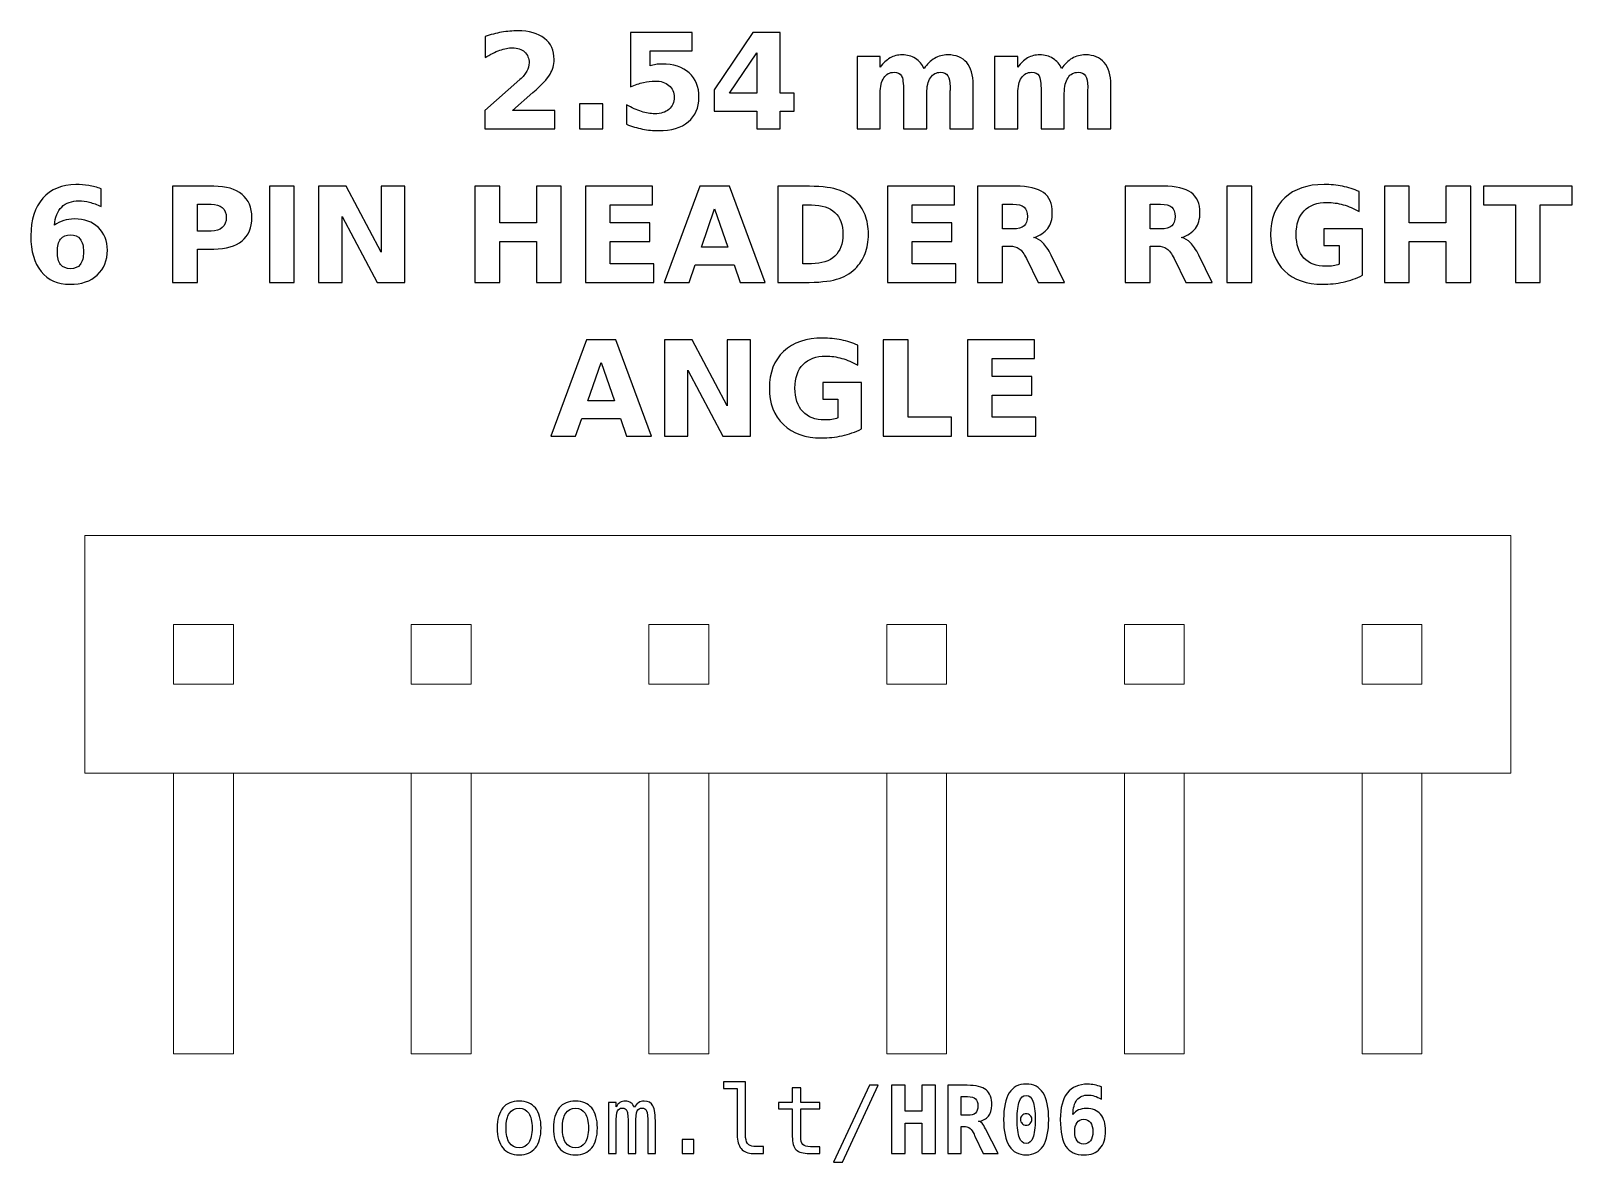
# Model space of a CAD drawing. Header units: centimetres. Extents: x -11.32 to -9.67, y -15.24 to -14.03.
import ezdxf

# ---------------------------------------------------------------- set-up
doc = ezdxf.new("R2010")
doc.units = ezdxf.units.CM
doc.header["$MEASUREMENT"] = 0
doc.layers.add('Layer 1', color=7, linetype='Continuous')

msp = doc.modelspace()

# ---------------------------------------------------------------- linework, layer by layer
at = {"layer": 'Layer 1', "color": 7, "lineweight": 20}
for points in [[(-11.262, -14.827), (-9.738, -14.827), (-9.738, -14.573), (-11.262, -14.573), (-11.262, -14.827)], [(-11.167, -14.732), (-11.103, -14.732), (-11.103, -14.668), (-11.167, -14.668), (-11.167, -14.732)], [(-10.913, -14.732), (-10.849, -14.732), (-10.849, -14.668), (-10.913, -14.668), (-10.913, -14.732)], [(-10.659, -14.732), (-10.595, -14.732), (-10.595, -14.668), (-10.659, -14.668), (-10.659, -14.732)], [(-10.405, -14.732), (-10.341, -14.732), (-10.341, -14.668), (-10.405, -14.668), (-10.405, -14.732)], [(-10.151, -14.732), (-10.087, -14.732), (-10.087, -14.668), (-10.151, -14.668), (-10.151, -14.732)], [(-9.897, -14.732), (-9.833, -14.732), (-9.833, -14.668), (-9.897, -14.668), (-9.897, -14.732)], [(-11.167, -15.127), (-11.103, -15.127), (-11.103, -14.827), (-11.167, -14.827), (-11.167, -15.127)], [(-10.913, -15.127), (-10.849, -15.127), (-10.849, -14.827), (-10.913, -14.827), (-10.913, -15.127)], [(-10.659, -15.127), (-10.595, -15.127), (-10.595, -14.827), (-10.659, -14.827), (-10.659, -15.127)], [(-10.405, -15.127), (-10.341, -15.127), (-10.341, -14.827), (-10.405, -14.827), (-10.405, -15.127)], [(-10.151, -15.127), (-10.087, -15.127), (-10.087, -14.827), (-10.151, -14.827), (-10.151, -15.127)], [(-9.897, -15.127), (-9.833, -15.127), (-9.833, -14.827), (-9.897, -14.827), (-9.897, -15.127)]]:
    msp.add_lwpolyline(points, close=True, dxfattribs=at)
at = {"layer": 'Layer 1', "color": 250}
for points, knots in [([(-10.80503, -14.11872), (-10.80503, -14.11872), (-10.75975, -14.11872), (-10.75975, -14.11872), (-10.75975, -14.11872), (-10.75975, -14.11872), (-10.75975, -14.13822), (-10.75975, -14.13822), (-10.75975, -14.13822), (-10.75975, -14.13822), (-10.83452, -14.13822), (-10.83452, -14.13822), (-10.83452, -14.13822), (-10.83452, -14.13822), (-10.83452, -14.11872), (-10.83452, -14.11872), (-10.83452, -14.11872), (-10.83452, -14.11872), (-10.79696, -14.08559), (-10.79696, -14.08559), (-10.79696, -14.08559), (-10.7936, -14.08255), (-10.79113, -14.07959), (-10.78953, -14.0767), (-10.78953, -14.0767), (-10.78791, -14.0738), (-10.78711, -14.07079), (-10.78711, -14.06766), (-10.78711, -14.06766), (-10.78711, -14.06284), (-10.78873, -14.05896), (-10.79197, -14.05602), (-10.79197, -14.05602), (-10.7952, -14.05308), (-10.7995, -14.05163), (-10.80489, -14.05163), (-10.80489, -14.05163), (-10.80902, -14.05163), (-10.81354, -14.05252), (-10.81846, -14.05428), (-10.81846, -14.05428), (-10.82337, -14.05605), (-10.82864, -14.05868), (-10.83424, -14.06216), (-10.83424, -14.06216), (-10.83424, -14.06216), (-10.83424, -14.03956), (-10.83424, -14.03956), (-10.83424, -14.03956), (-10.82826, -14.03759), (-10.82236, -14.03608), (-10.81653, -14.03505), (-10.81653, -14.03505), (-10.81069, -14.03401), (-10.80498, -14.03349), (-10.79936, -14.03349), (-10.79936, -14.03349), (-10.78706, -14.03349), (-10.77749, -14.0362), (-10.77067, -14.04163), (-10.77067, -14.04163), (-10.76385, -14.04704), (-10.76044, -14.05459), (-10.76044, -14.0643), (-10.76044, -14.0643), (-10.76044, -14.0699), (-10.76189, -14.07512), (-10.76479, -14.07997), (-10.76479, -14.07997), (-10.76768, -14.08481), (-10.77377, -14.0913), (-10.78304, -14.09944), (-10.78304, -14.09944), (-10.78304, -14.09944), (-10.80503, -14.11872), (-10.80503, -14.11872)], [0, 0, 0, 0, 0.0526316, 0.0526316, 0.0526316, 0.0526316, 0.1052632, 0.1052632, 0.1052632, 0.1052632, 0.1578947, 0.1578947, 0.1578947, 0.1578947, 0.2105263, 0.2105263, 0.2105263, 0.2105263, 0.2631579, 0.2631579, 0.2631579, 0.2631579, 0.3157895, 0.3157895, 0.3157895, 0.3157895, 0.3684211, 0.3684211, 0.3684211, 0.3684211, 0.4210526, 0.4210526, 0.4210526, 0.4210526, 0.4736842, 0.4736842, 0.4736842, 0.4736842, 0.5263158, 0.5263158, 0.5263158, 0.5263158, 0.5789474, 0.5789474, 0.5789474, 0.5789474, 0.6315789, 0.6315789, 0.6315789, 0.6315789, 0.6842105, 0.6842105, 0.6842105, 0.6842105, 0.7368421, 0.7368421, 0.7368421, 0.7368421, 0.7894737, 0.7894737, 0.7894737, 0.7894737, 0.8421053, 0.8421053, 0.8421053, 0.8421053, 0.8947368, 0.8947368, 0.8947368, 0.8947368, 0.9473684, 0.9473684, 0.9473684, 0.9473684, 1, 1, 1, 1]), ([(-10.67894, -14.03535), (-10.67894, -14.03535), (-10.613, -14.03535), (-10.613, -14.03535), (-10.613, -14.03535), (-10.613, -14.03535), (-10.613, -14.05485), (-10.613, -14.05485), (-10.613, -14.05485), (-10.613, -14.05485), (-10.6578, -14.05485), (-10.6578, -14.05485), (-10.6578, -14.05485), (-10.6578, -14.05485), (-10.6578, -14.07077), (-10.6578, -14.07077), (-10.6578, -14.07077), (-10.65578, -14.07023), (-10.65375, -14.06981), (-10.65171, -14.0695), (-10.65171, -14.0695), (-10.64966, -14.06919), (-10.64752, -14.06905), (-10.64533, -14.06905), (-10.64533, -14.06905), (-10.63278, -14.06905), (-10.62302, -14.07218), (-10.61603, -14.07846), (-10.61603, -14.07846), (-10.60905, -14.08472), (-10.60557, -14.09346), (-10.60557, -14.10466), (-10.60557, -14.10466), (-10.60557, -14.11578), (-10.60938, -14.12449), (-10.61697, -14.13079), (-10.61697, -14.13079), (-10.62457, -14.13707), (-10.63513, -14.14022), (-10.64863, -14.14022), (-10.64863, -14.14022), (-10.65446, -14.14022), (-10.66025, -14.13965), (-10.66596, -14.13853), (-10.66596, -14.13853), (-10.67168, -14.1374), (-10.67737, -14.1357), (-10.68301, -14.1334), (-10.68301, -14.1334), (-10.68301, -14.1334), (-10.68301, -14.11251), (-10.68301, -14.11251), (-10.68301, -14.11251), (-10.67741, -14.11574), (-10.6721, -14.11814), (-10.66707, -14.11973), (-10.66707, -14.11973), (-10.66203, -14.12136), (-10.65728, -14.12216), (-10.65284, -14.12216), (-10.65284, -14.12216), (-10.64639, -14.12216), (-10.64134, -14.12058), (-10.63764, -14.11743), (-10.63764, -14.11743), (-10.63395, -14.1143), (-10.63209, -14.11005), (-10.63209, -14.10466), (-10.63209, -14.10466), (-10.63209, -14.09925), (-10.63395, -14.09499), (-10.63764, -14.09187), (-10.63764, -14.09187), (-10.64134, -14.08874), (-10.64639, -14.08719), (-10.65284, -14.08719), (-10.65284, -14.08719), (-10.65665, -14.08719), (-10.66072, -14.08768), (-10.66502, -14.08867), (-10.66502, -14.08867), (-10.66935, -14.08965), (-10.67398, -14.09118), (-10.67894, -14.09325), (-10.67894, -14.09325), (-10.67894, -14.09325), (-10.67894, -14.03535), (-10.67894, -14.03535)], [0, 0, 0, 0, 0.0454545, 0.0454545, 0.0454545, 0.0454545, 0.0909091, 0.0909091, 0.0909091, 0.0909091, 0.1363636, 0.1363636, 0.1363636, 0.1363636, 0.1818182, 0.1818182, 0.1818182, 0.1818182, 0.2272727, 0.2272727, 0.2272727, 0.2272727, 0.2727273, 0.2727273, 0.2727273, 0.2727273, 0.3181818, 0.3181818, 0.3181818, 0.3181818, 0.3636364, 0.3636364, 0.3636364, 0.3636364, 0.4090909, 0.4090909, 0.4090909, 0.4090909, 0.4545455, 0.4545455, 0.4545455, 0.4545455, 0.5, 0.5, 0.5, 0.5, 0.5454545, 0.5454545, 0.5454545, 0.5454545, 0.5909091, 0.5909091, 0.5909091, 0.5909091, 0.6363636, 0.6363636, 0.6363636, 0.6363636, 0.6818182, 0.6818182, 0.6818182, 0.6818182, 0.7272727, 0.7272727, 0.7272727, 0.7272727, 0.7727273, 0.7727273, 0.7727273, 0.7727273, 0.8181818, 0.8181818, 0.8181818, 0.8181818, 0.8636364, 0.8636364, 0.8636364, 0.8636364, 0.9090909, 0.9090909, 0.9090909, 0.9090909, 0.9545455, 0.9545455, 0.9545455, 0.9545455, 1, 1, 1, 1]), ([(-10.54816, -14.03535), (-10.54816, -14.03535), (-10.51866, -14.03535), (-10.51866, -14.03535), (-10.51866, -14.03535), (-10.51866, -14.03535), (-10.51866, -14.10026), (-10.51866, -14.10026), (-10.51866, -14.10026), (-10.51866, -14.10026), (-10.50399, -14.10026), (-10.50399, -14.10026), (-10.50399, -14.10026), (-10.50399, -14.10026), (-10.50399, -14.11948), (-10.50399, -14.11948), (-10.50399, -14.11948), (-10.50399, -14.11948), (-10.51866, -14.11948), (-10.51866, -14.11948), (-10.51866, -14.11948), (-10.51866, -14.11948), (-10.51866, -14.13822), (-10.51866, -14.13822), (-10.51866, -14.13822), (-10.51866, -14.13822), (-10.54373, -14.13822), (-10.54373, -14.13822), (-10.54373, -14.13822), (-10.54373, -14.13822), (-10.54373, -14.11948), (-10.54373, -14.11948), (-10.54373, -14.11948), (-10.54373, -14.11948), (-10.58936, -14.11948), (-10.58936, -14.11948), (-10.58936, -14.11948), (-10.58936, -14.11948), (-10.58936, -14.09673), (-10.58936, -14.09673), (-10.58936, -14.09673), (-10.58936, -14.09673), (-10.54816, -14.03535), (-10.54816, -14.03535)], [0, 0, 0, 0, 0.0909091, 0.0909091, 0.0909091, 0.0909091, 0.1818182, 0.1818182, 0.1818182, 0.1818182, 0.2727273, 0.2727273, 0.2727273, 0.2727273, 0.3636364, 0.3636364, 0.3636364, 0.3636364, 0.4545455, 0.4545455, 0.4545455, 0.4545455, 0.5454545, 0.5454545, 0.5454545, 0.5454545, 0.6363636, 0.6363636, 0.6363636, 0.6363636, 0.7272727, 0.7272727, 0.7272727, 0.7272727, 0.8181818, 0.8181818, 0.8181818, 0.8181818, 0.9090909, 0.9090909, 0.9090909, 0.9090909, 1, 1, 1, 1]), ([(-10.54373, -14.0572), (-10.54373, -14.0572), (-10.57283, -14.10026), (-10.57283, -14.10026), (-10.57283, -14.10026), (-10.57283, -14.10026), (-10.54373, -14.10026), (-10.54373, -14.10026), (-10.54373, -14.10026), (-10.54373, -14.10026), (-10.54373, -14.0572), (-10.54373, -14.0572)], [0, 0, 0, 0, 0.3333333, 0.3333333, 0.3333333, 0.3333333, 0.6666667, 0.6666667, 0.6666667, 0.6666667, 1, 1, 1, 1]), ([(-10.36502, -14.07387), (-10.36189, -14.0691), (-10.3582, -14.06545), (-10.35389, -14.06296), (-10.35389, -14.06296), (-10.34959, -14.06044), (-10.34489, -14.0592), (-10.33974, -14.0592), (-10.33974, -14.0592), (-10.33087, -14.0592), (-10.32412, -14.06193), (-10.31949, -14.06741), (-10.31949, -14.06741), (-10.31485, -14.07286), (-10.31252, -14.08081), (-10.31252, -14.09123), (-10.31252, -14.09123), (-10.31252, -14.09123), (-10.31252, -14.13822), (-10.31252, -14.13822), (-10.31252, -14.13822), (-10.31252, -14.13822), (-10.33734, -14.13822), (-10.33734, -14.13822), (-10.33734, -14.13822), (-10.33734, -14.13822), (-10.33734, -14.09798), (-10.33734, -14.09798), (-10.33734, -14.09798), (-10.33729, -14.09739), (-10.33727, -14.09678), (-10.33724, -14.09612), (-10.33724, -14.09612), (-10.33722, -14.09549), (-10.3372, -14.09457), (-10.3372, -14.09337), (-10.3372, -14.09337), (-10.3372, -14.08791), (-10.33799, -14.08394), (-10.33962, -14.08149), (-10.33962, -14.08149), (-10.34122, -14.07902), (-10.3438, -14.0778), (-10.34738, -14.0778), (-10.34738, -14.0778), (-10.35208, -14.0778), (-10.35568, -14.07973), (-10.35824, -14.08359), (-10.35824, -14.08359), (-10.36078, -14.08744), (-10.3621, -14.09302), (-10.3622, -14.10033), (-10.3622, -14.10033), (-10.3622, -14.10033), (-10.3622, -14.13822), (-10.3622, -14.13822), (-10.3622, -14.13822), (-10.3622, -14.13822), (-10.38701, -14.13822), (-10.38701, -14.13822), (-10.38701, -14.13822), (-10.38701, -14.13822), (-10.38701, -14.09798), (-10.38701, -14.09798), (-10.38701, -14.09798), (-10.38701, -14.08944), (-10.38774, -14.08394), (-10.38922, -14.08149), (-10.38922, -14.08149), (-10.39068, -14.07902), (-10.39329, -14.0778), (-10.39705, -14.0778), (-10.39705, -14.0778), (-10.4018, -14.0778), (-10.40545, -14.07975), (-10.40801, -14.08363), (-10.40801, -14.08363), (-10.41057, -14.08751), (-10.41187, -14.09304), (-10.41187, -14.10026), (-10.41187, -14.10026), (-10.41187, -14.10026), (-10.41187, -14.13822), (-10.41187, -14.13822), (-10.41187, -14.13822), (-10.41187, -14.13822), (-10.43668, -14.13822), (-10.43668, -14.13822), (-10.43668, -14.13822), (-10.43668, -14.13822), (-10.43668, -14.06106), (-10.43668, -14.06106), (-10.43668, -14.06106), (-10.43668, -14.06106), (-10.41187, -14.06106), (-10.41187, -14.06106), (-10.41187, -14.06106), (-10.41187, -14.06106), (-10.41187, -14.07237), (-10.41187, -14.07237), (-10.41187, -14.07237), (-10.40883, -14.06799), (-10.40535, -14.06473), (-10.40142, -14.06251), (-10.40142, -14.06251), (-10.3975, -14.0603), (-10.39317, -14.0592), (-10.38844, -14.0592), (-10.38844, -14.0592), (-10.38313, -14.0592), (-10.3784, -14.06049), (-10.37433, -14.06306), (-10.37433, -14.06306), (-10.37024, -14.06564), (-10.36713, -14.06924), (-10.36502, -14.07387)], [0, 0, 0, 0, 0.0344828, 0.0344828, 0.0344828, 0.0344828, 0.0689655, 0.0689655, 0.0689655, 0.0689655, 0.1034483, 0.1034483, 0.1034483, 0.1034483, 0.137931, 0.137931, 0.137931, 0.137931, 0.1724138, 0.1724138, 0.1724138, 0.1724138, 0.2068966, 0.2068966, 0.2068966, 0.2068966, 0.2413793, 0.2413793, 0.2413793, 0.2413793, 0.2758621, 0.2758621, 0.2758621, 0.2758621, 0.3103448, 0.3103448, 0.3103448, 0.3103448, 0.3448276, 0.3448276, 0.3448276, 0.3448276, 0.3793103, 0.3793103, 0.3793103, 0.3793103, 0.4137931, 0.4137931, 0.4137931, 0.4137931, 0.4482759, 0.4482759, 0.4482759, 0.4482759, 0.4827586, 0.4827586, 0.4827586, 0.4827586, 0.5172414, 0.5172414, 0.5172414, 0.5172414, 0.5517241, 0.5517241, 0.5517241, 0.5517241, 0.5862069, 0.5862069, 0.5862069, 0.5862069, 0.6206897, 0.6206897, 0.6206897, 0.6206897, 0.6551724, 0.6551724, 0.6551724, 0.6551724, 0.6896552, 0.6896552, 0.6896552, 0.6896552, 0.7241379, 0.7241379, 0.7241379, 0.7241379, 0.7586207, 0.7586207, 0.7586207, 0.7586207, 0.7931034, 0.7931034, 0.7931034, 0.7931034, 0.8275862, 0.8275862, 0.8275862, 0.8275862, 0.862069, 0.862069, 0.862069, 0.862069, 0.8965517, 0.8965517, 0.8965517, 0.8965517, 0.9310345, 0.9310345, 0.9310345, 0.9310345, 0.9655172, 0.9655172, 0.9655172, 0.9655172, 1, 1, 1, 1]), ([(-10.21798, -14.07387), (-10.21485, -14.0691), (-10.21116, -14.06545), (-10.20685, -14.06296), (-10.20685, -14.06296), (-10.20255, -14.06044), (-10.19785, -14.0592), (-10.1927, -14.0592), (-10.1927, -14.0592), (-10.18383, -14.0592), (-10.17708, -14.06193), (-10.17245, -14.06741), (-10.17245, -14.06741), (-10.16781, -14.07286), (-10.16548, -14.08081), (-10.16548, -14.09123), (-10.16548, -14.09123), (-10.16548, -14.09123), (-10.16548, -14.13822), (-10.16548, -14.13822), (-10.16548, -14.13822), (-10.16548, -14.13822), (-10.1903, -14.13822), (-10.1903, -14.13822), (-10.1903, -14.13822), (-10.1903, -14.13822), (-10.1903, -14.09798), (-10.1903, -14.09798), (-10.1903, -14.09798), (-10.19025, -14.09739), (-10.19023, -14.09678), (-10.1902, -14.09612), (-10.1902, -14.09612), (-10.19018, -14.09549), (-10.19016, -14.09457), (-10.19016, -14.09337), (-10.19016, -14.09337), (-10.19016, -14.08791), (-10.19095, -14.08394), (-10.19258, -14.08149), (-10.19258, -14.08149), (-10.19418, -14.07902), (-10.19676, -14.0778), (-10.20034, -14.0778), (-10.20034, -14.0778), (-10.20504, -14.0778), (-10.20864, -14.07973), (-10.2112, -14.08359), (-10.2112, -14.08359), (-10.21374, -14.08744), (-10.21506, -14.09302), (-10.21516, -14.10033), (-10.21516, -14.10033), (-10.21516, -14.10033), (-10.21516, -14.13822), (-10.21516, -14.13822), (-10.21516, -14.13822), (-10.21516, -14.13822), (-10.23997, -14.13822), (-10.23997, -14.13822), (-10.23997, -14.13822), (-10.23997, -14.13822), (-10.23997, -14.09798), (-10.23997, -14.09798), (-10.23997, -14.09798), (-10.23997, -14.08944), (-10.2407, -14.08394), (-10.24218, -14.08149), (-10.24218, -14.08149), (-10.24364, -14.07902), (-10.24625, -14.0778), (-10.25001, -14.0778), (-10.25001, -14.0778), (-10.25476, -14.0778), (-10.25841, -14.07975), (-10.26097, -14.08363), (-10.26097, -14.08363), (-10.26353, -14.08751), (-10.26483, -14.09304), (-10.26483, -14.10026), (-10.26483, -14.10026), (-10.26483, -14.10026), (-10.26483, -14.13822), (-10.26483, -14.13822), (-10.26483, -14.13822), (-10.26483, -14.13822), (-10.28964, -14.13822), (-10.28964, -14.13822), (-10.28964, -14.13822), (-10.28964, -14.13822), (-10.28964, -14.06106), (-10.28964, -14.06106), (-10.28964, -14.06106), (-10.28964, -14.06106), (-10.26483, -14.06106), (-10.26483, -14.06106), (-10.26483, -14.06106), (-10.26483, -14.06106), (-10.26483, -14.07237), (-10.26483, -14.07237), (-10.26483, -14.07237), (-10.26179, -14.06799), (-10.25831, -14.06473), (-10.25438, -14.06251), (-10.25438, -14.06251), (-10.25046, -14.0603), (-10.24613, -14.0592), (-10.2414, -14.0592), (-10.2414, -14.0592), (-10.23609, -14.0592), (-10.23136, -14.06049), (-10.22729, -14.06306), (-10.22729, -14.06306), (-10.2232, -14.06564), (-10.22009, -14.06924), (-10.21798, -14.07387)], [0, 0, 0, 0, 0.0344828, 0.0344828, 0.0344828, 0.0344828, 0.0689655, 0.0689655, 0.0689655, 0.0689655, 0.1034483, 0.1034483, 0.1034483, 0.1034483, 0.137931, 0.137931, 0.137931, 0.137931, 0.1724138, 0.1724138, 0.1724138, 0.1724138, 0.2068966, 0.2068966, 0.2068966, 0.2068966, 0.2413793, 0.2413793, 0.2413793, 0.2413793, 0.2758621, 0.2758621, 0.2758621, 0.2758621, 0.3103448, 0.3103448, 0.3103448, 0.3103448, 0.3448276, 0.3448276, 0.3448276, 0.3448276, 0.3793103, 0.3793103, 0.3793103, 0.3793103, 0.4137931, 0.4137931, 0.4137931, 0.4137931, 0.4482759, 0.4482759, 0.4482759, 0.4482759, 0.4827586, 0.4827586, 0.4827586, 0.4827586, 0.5172414, 0.5172414, 0.5172414, 0.5172414, 0.5517241, 0.5517241, 0.5517241, 0.5517241, 0.5862069, 0.5862069, 0.5862069, 0.5862069, 0.6206897, 0.6206897, 0.6206897, 0.6206897, 0.6551724, 0.6551724, 0.6551724, 0.6551724, 0.6896552, 0.6896552, 0.6896552, 0.6896552, 0.7241379, 0.7241379, 0.7241379, 0.7241379, 0.7586207, 0.7586207, 0.7586207, 0.7586207, 0.7931034, 0.7931034, 0.7931034, 0.7931034, 0.8275862, 0.8275862, 0.8275862, 0.8275862, 0.862069, 0.862069, 0.862069, 0.862069, 0.8965517, 0.8965517, 0.8965517, 0.8965517, 0.9310345, 0.9310345, 0.9310345, 0.9310345, 0.9655172, 0.9655172, 0.9655172, 0.9655172, 1, 1, 1, 1]), ([(-10.73311, -14.11155), (-10.73311, -14.11155), (-10.70829, -14.11155), (-10.70829, -14.11155), (-10.70829, -14.11155), (-10.70829, -14.11155), (-10.70829, -14.13822), (-10.70829, -14.13822), (-10.70829, -14.13822), (-10.70829, -14.13822), (-10.73311, -14.13822), (-10.73311, -14.13822), (-10.73311, -14.13822), (-10.73311, -14.13822), (-10.73311, -14.11155), (-10.73311, -14.11155)], [0, 0, 0, 0, 0.25, 0.25, 0.25, 0.25, 0.5, 0.5, 0.5, 0.5, 0.75, 0.75, 0.75, 0.75, 1, 1, 1, 1]), ([(-11.24455, -14.20228), (-11.24455, -14.20228), (-11.24455, -14.22131), (-11.24455, -14.22131), (-11.24455, -14.22131), (-11.24892, -14.21924), (-11.25301, -14.21771), (-11.25687, -14.21672), (-11.25687, -14.21672), (-11.26073, -14.21573), (-11.26451, -14.21524), (-11.26818, -14.21524), (-11.26818, -14.21524), (-11.27609, -14.21524), (-11.28222, -14.21743), (-11.28664, -14.22183), (-11.28664, -14.22183), (-11.29104, -14.2262), (-11.29363, -14.23271), (-11.29436, -14.24135), (-11.29436, -14.24135), (-11.29133, -14.23911), (-11.28803, -14.23742), (-11.2845, -14.23629), (-11.2845, -14.23629), (-11.28098, -14.23516), (-11.27712, -14.2346), (-11.27293, -14.2346), (-11.27293, -14.2346), (-11.26242, -14.2346), (-11.25393, -14.23768), (-11.24749, -14.24384), (-11.24749, -14.24384), (-11.24102, -14.24998), (-11.2378, -14.25804), (-11.2378, -14.26802), (-11.2378, -14.26802), (-11.2378, -14.27905), (-11.2414, -14.28787), (-11.24862, -14.29452), (-11.24862, -14.29452), (-11.25581, -14.30115), (-11.2655, -14.30447), (-11.27761, -14.30447), (-11.27761, -14.30447), (-11.29097, -14.30447), (-11.30132, -14.29995), (-11.30866, -14.29092), (-11.30866, -14.29092), (-11.31597, -14.28191), (-11.31964, -14.2691), (-11.31964, -14.25252), (-11.31964, -14.25252), (-11.31964, -14.23554), (-11.31536, -14.22218), (-11.3068, -14.21247), (-11.3068, -14.21247), (-11.29822, -14.20275), (-11.28648, -14.19788), (-11.27155, -14.19788), (-11.27155, -14.19788), (-11.26682, -14.19788), (-11.26223, -14.19826), (-11.25776, -14.19899), (-11.25776, -14.19899), (-11.25332, -14.19972), (-11.24892, -14.20082), (-11.24455, -14.20228)], [0, 0, 0, 0, 0.0588235, 0.0588235, 0.0588235, 0.0588235, 0.1176471, 0.1176471, 0.1176471, 0.1176471, 0.1764706, 0.1764706, 0.1764706, 0.1764706, 0.2352941, 0.2352941, 0.2352941, 0.2352941, 0.2941176, 0.2941176, 0.2941176, 0.2941176, 0.3529412, 0.3529412, 0.3529412, 0.3529412, 0.4117647, 0.4117647, 0.4117647, 0.4117647, 0.4705882, 0.4705882, 0.4705882, 0.4705882, 0.5294118, 0.5294118, 0.5294118, 0.5294118, 0.5882353, 0.5882353, 0.5882353, 0.5882353, 0.6470588, 0.6470588, 0.6470588, 0.6470588, 0.7058824, 0.7058824, 0.7058824, 0.7058824, 0.7647059, 0.7647059, 0.7647059, 0.7647059, 0.8235294, 0.8235294, 0.8235294, 0.8235294, 0.8823529, 0.8823529, 0.8823529, 0.8823529, 0.9411765, 0.9411765, 0.9411765, 0.9411765, 1, 1, 1, 1]), ([(-9.89637, -14.29483), (-9.90298, -14.29805), (-9.90984, -14.30045), (-9.91697, -14.30207), (-9.91697, -14.30207), (-9.9241, -14.30367), (-9.93143, -14.30447), (-9.93903, -14.30447), (-9.93903, -14.30447), (-9.95615, -14.30447), (-9.96972, -14.29967), (-9.97974, -14.2901), (-9.97974, -14.2901), (-9.98976, -14.28053), (-9.99477, -14.26755), (-9.99477, -14.25113), (-9.99477, -14.25113), (-9.99477, -14.23455), (-9.98966, -14.22152), (-9.97948, -14.21199), (-9.97948, -14.21199), (-9.96927, -14.20249), (-9.9553, -14.19774), (-9.93757, -14.19774), (-9.93757, -14.19774), (-9.93073, -14.19774), (-9.92417, -14.19838), (-9.91789, -14.19967), (-9.91789, -14.19967), (-9.91163, -14.20096), (-9.9057, -14.20287), (-9.90015, -14.20539), (-9.90015, -14.20539), (-9.90015, -14.20539), (-9.90015, -14.22667), (-9.90015, -14.22667), (-9.90015, -14.22667), (-9.90589, -14.2234), (-9.91161, -14.22098), (-9.91728, -14.21938), (-9.91728, -14.21938), (-9.92294, -14.21776), (-9.92863, -14.21696), (-9.93433, -14.21696), (-9.93433, -14.21696), (-9.94491, -14.21696), (-9.95305, -14.21992), (-9.95876, -14.22582), (-9.95876, -14.22582), (-9.96448, -14.23173), (-9.96735, -14.24017), (-9.96735, -14.25113), (-9.96735, -14.25113), (-9.96735, -14.26202), (-9.96459, -14.27044), (-9.95907, -14.27636), (-9.95907, -14.27636), (-9.95356, -14.28229), (-9.94573, -14.28525), (-9.93557, -14.28525), (-9.93557, -14.28525), (-9.93282, -14.28525), (-9.93026, -14.28509), (-9.92788, -14.28474), (-9.92788, -14.28474), (-9.92551, -14.28438), (-9.92339, -14.28384), (-9.92151, -14.28311), (-9.92151, -14.28311), (-9.92151, -14.28311), (-9.92151, -14.26312), (-9.92151, -14.26312), (-9.92151, -14.26312), (-9.92151, -14.26312), (-9.93769, -14.26312), (-9.93769, -14.26312), (-9.93769, -14.26312), (-9.93769, -14.26312), (-9.93769, -14.24534), (-9.93769, -14.24534), (-9.93769, -14.24534), (-9.93769, -14.24534), (-9.89637, -14.24534), (-9.89637, -14.24534), (-9.89637, -14.24534), (-9.89637, -14.24534), (-9.89637, -14.29483), (-9.89637, -14.29483)], [0, 0, 0, 0, 0.0454545, 0.0454545, 0.0454545, 0.0454545, 0.0909091, 0.0909091, 0.0909091, 0.0909091, 0.1363636, 0.1363636, 0.1363636, 0.1363636, 0.1818182, 0.1818182, 0.1818182, 0.1818182, 0.2272727, 0.2272727, 0.2272727, 0.2272727, 0.2727273, 0.2727273, 0.2727273, 0.2727273, 0.3181818, 0.3181818, 0.3181818, 0.3181818, 0.3636364, 0.3636364, 0.3636364, 0.3636364, 0.4090909, 0.4090909, 0.4090909, 0.4090909, 0.4545455, 0.4545455, 0.4545455, 0.4545455, 0.5, 0.5, 0.5, 0.5, 0.5454545, 0.5454545, 0.5454545, 0.5454545, 0.5909091, 0.5909091, 0.5909091, 0.5909091, 0.6363636, 0.6363636, 0.6363636, 0.6363636, 0.6818182, 0.6818182, 0.6818182, 0.6818182, 0.7272727, 0.7272727, 0.7272727, 0.7272727, 0.7727273, 0.7727273, 0.7727273, 0.7727273, 0.8181818, 0.8181818, 0.8181818, 0.8181818, 0.8636364, 0.8636364, 0.8636364, 0.8636364, 0.9090909, 0.9090909, 0.9090909, 0.9090909, 0.9545455, 0.9545455, 0.9545455, 0.9545455, 1, 1, 1, 1]), ([(-11.16811, -14.1996), (-11.16811, -14.1996), (-11.12409, -14.1996), (-11.12409, -14.1996), (-11.12409, -14.1996), (-11.11099, -14.1996), (-11.10094, -14.20252), (-11.09393, -14.20833), (-11.09393, -14.20833), (-11.08693, -14.21414), (-11.08342, -14.22241), (-11.08342, -14.23316), (-11.08342, -14.23316), (-11.08342, -14.24393), (-11.08693, -14.25223), (-11.09393, -14.25804), (-11.09393, -14.25804), (-11.10094, -14.26385), (-11.11099, -14.26677), (-11.12409, -14.26677), (-11.12409, -14.26677), (-11.12409, -14.26677), (-11.14158, -14.26677), (-11.14158, -14.26677), (-11.14158, -14.26677), (-11.14158, -14.26677), (-11.14158, -14.30247), (-11.14158, -14.30247), (-11.14158, -14.30247), (-11.14158, -14.30247), (-11.16811, -14.30247), (-11.16811, -14.30247), (-11.16811, -14.30247), (-11.16811, -14.30247), (-11.16811, -14.1996), (-11.16811, -14.1996)], [0, 0, 0, 0, 0.1111111, 0.1111111, 0.1111111, 0.1111111, 0.2222222, 0.2222222, 0.2222222, 0.2222222, 0.3333333, 0.3333333, 0.3333333, 0.3333333, 0.4444444, 0.4444444, 0.4444444, 0.4444444, 0.5555556, 0.5555556, 0.5555556, 0.5555556, 0.6666667, 0.6666667, 0.6666667, 0.6666667, 0.7777778, 0.7777778, 0.7777778, 0.7777778, 0.8888889, 0.8888889, 0.8888889, 0.8888889, 1, 1, 1, 1]), ([(-11.0647, -14.1996), (-11.0647, -14.1996), (-11.03817, -14.1996), (-11.03817, -14.1996), (-11.03817, -14.1996), (-11.03817, -14.1996), (-11.03817, -14.30247), (-11.03817, -14.30247), (-11.03817, -14.30247), (-11.03817, -14.30247), (-11.0647, -14.30247), (-11.0647, -14.30247), (-11.0647, -14.30247), (-11.0647, -14.30247), (-11.0647, -14.1996), (-11.0647, -14.1996)], [0, 0, 0, 0, 0.25, 0.25, 0.25, 0.25, 0.5, 0.5, 0.5, 0.5, 0.75, 0.75, 0.75, 0.75, 1, 1, 1, 1]), ([(-11.01221, -14.1996), (-11.01221, -14.1996), (-10.98258, -14.1996), (-10.98258, -14.1996), (-10.98258, -14.1996), (-10.98258, -14.1996), (-10.94516, -14.27016), (-10.94516, -14.27016), (-10.94516, -14.27016), (-10.94516, -14.27016), (-10.94516, -14.1996), (-10.94516, -14.1996), (-10.94516, -14.1996), (-10.94516, -14.1996), (-10.92002, -14.1996), (-10.92002, -14.1996), (-10.92002, -14.1996), (-10.92002, -14.1996), (-10.92002, -14.30247), (-10.92002, -14.30247), (-10.92002, -14.30247), (-10.92002, -14.30247), (-10.94965, -14.30247), (-10.94965, -14.30247), (-10.94965, -14.30247), (-10.94965, -14.30247), (-10.98707, -14.23191), (-10.98707, -14.23191), (-10.98707, -14.23191), (-10.98707, -14.23191), (-10.98707, -14.30247), (-10.98707, -14.30247), (-10.98707, -14.30247), (-10.98707, -14.30247), (-11.01221, -14.30247), (-11.01221, -14.30247), (-11.01221, -14.30247), (-11.01221, -14.30247), (-11.01221, -14.1996), (-11.01221, -14.1996)], [0, 0, 0, 0, 0.1, 0.1, 0.1, 0.1, 0.2, 0.2, 0.2, 0.2, 0.3, 0.3, 0.3, 0.3, 0.4, 0.4, 0.4, 0.4, 0.5, 0.5, 0.5, 0.5, 0.6, 0.6, 0.6, 0.6, 0.7, 0.7, 0.7, 0.7, 0.8, 0.8, 0.8, 0.8, 0.9, 0.9, 0.9, 0.9, 1, 1, 1, 1]), ([(-10.84499, -14.1996), (-10.84499, -14.1996), (-10.81846, -14.1996), (-10.81846, -14.1996), (-10.81846, -14.1996), (-10.81846, -14.1996), (-10.81846, -14.23881), (-10.81846, -14.23881), (-10.81846, -14.23881), (-10.81846, -14.23881), (-10.77933, -14.23881), (-10.77933, -14.23881), (-10.77933, -14.23881), (-10.77933, -14.23881), (-10.77933, -14.1996), (-10.77933, -14.1996), (-10.77933, -14.1996), (-10.77933, -14.1996), (-10.7528, -14.1996), (-10.7528, -14.1996), (-10.7528, -14.1996), (-10.7528, -14.1996), (-10.7528, -14.30247), (-10.7528, -14.30247), (-10.7528, -14.30247), (-10.7528, -14.30247), (-10.77933, -14.30247), (-10.77933, -14.30247), (-10.77933, -14.30247), (-10.77933, -14.30247), (-10.77933, -14.25887), (-10.77933, -14.25887), (-10.77933, -14.25887), (-10.77933, -14.25887), (-10.81846, -14.25887), (-10.81846, -14.25887), (-10.81846, -14.25887), (-10.81846, -14.25887), (-10.81846, -14.30247), (-10.81846, -14.30247), (-10.81846, -14.30247), (-10.81846, -14.30247), (-10.84499, -14.30247), (-10.84499, -14.30247), (-10.84499, -14.30247), (-10.84499, -14.30247), (-10.84499, -14.1996), (-10.84499, -14.1996)], [0, 0, 0, 0, 0.0833333, 0.0833333, 0.0833333, 0.0833333, 0.1666667, 0.1666667, 0.1666667, 0.1666667, 0.25, 0.25, 0.25, 0.25, 0.3333333, 0.3333333, 0.3333333, 0.3333333, 0.4166667, 0.4166667, 0.4166667, 0.4166667, 0.5, 0.5, 0.5, 0.5, 0.5833333, 0.5833333, 0.5833333, 0.5833333, 0.6666667, 0.6666667, 0.6666667, 0.6666667, 0.75, 0.75, 0.75, 0.75, 0.8333333, 0.8333333, 0.8333333, 0.8333333, 0.9166667, 0.9166667, 0.9166667, 0.9166667, 1, 1, 1, 1]), ([(-10.7269, -14.1996), (-10.7269, -14.1996), (-10.65531, -14.1996), (-10.65531, -14.1996), (-10.65531, -14.1996), (-10.65531, -14.1996), (-10.65531, -14.21966), (-10.65531, -14.21966), (-10.65531, -14.21966), (-10.65531, -14.21966), (-10.70037, -14.21966), (-10.70037, -14.21966), (-10.70037, -14.21966), (-10.70037, -14.21966), (-10.70037, -14.23881), (-10.70037, -14.23881), (-10.70037, -14.23881), (-10.70037, -14.23881), (-10.65802, -14.23881), (-10.65802, -14.23881), (-10.65802, -14.23881), (-10.65802, -14.23881), (-10.65802, -14.25887), (-10.65802, -14.25887), (-10.65802, -14.25887), (-10.65802, -14.25887), (-10.70037, -14.25887), (-10.70037, -14.25887), (-10.70037, -14.25887), (-10.70037, -14.25887), (-10.70037, -14.28241), (-10.70037, -14.28241), (-10.70037, -14.28241), (-10.70037, -14.28241), (-10.65381, -14.28241), (-10.65381, -14.28241), (-10.65381, -14.28241), (-10.65381, -14.28241), (-10.65381, -14.30247), (-10.65381, -14.30247), (-10.65381, -14.30247), (-10.65381, -14.30247), (-10.7269, -14.30247), (-10.7269, -14.30247), (-10.7269, -14.30247), (-10.7269, -14.30247), (-10.7269, -14.1996), (-10.7269, -14.1996)], [0, 0, 0, 0, 0.0833333, 0.0833333, 0.0833333, 0.0833333, 0.1666667, 0.1666667, 0.1666667, 0.1666667, 0.25, 0.25, 0.25, 0.25, 0.3333333, 0.3333333, 0.3333333, 0.3333333, 0.4166667, 0.4166667, 0.4166667, 0.4166667, 0.5, 0.5, 0.5, 0.5, 0.5833333, 0.5833333, 0.5833333, 0.5833333, 0.6666667, 0.6666667, 0.6666667, 0.6666667, 0.75, 0.75, 0.75, 0.75, 0.8333333, 0.8333333, 0.8333333, 0.8333333, 0.9166667, 0.9166667, 0.9166667, 0.9166667, 1, 1, 1, 1]), ([(-10.56808, -14.28375), (-10.56808, -14.28375), (-10.60957, -14.28375), (-10.60957, -14.28375), (-10.60957, -14.28375), (-10.60957, -14.28375), (-10.61611, -14.30247), (-10.61611, -14.30247), (-10.61611, -14.30247), (-10.61611, -14.30247), (-10.64278, -14.30247), (-10.64278, -14.30247), (-10.64278, -14.30247), (-10.64278, -14.30247), (-10.60468, -14.1996), (-10.60468, -14.1996), (-10.60468, -14.1996), (-10.60468, -14.1996), (-10.57305, -14.1996), (-10.57305, -14.1996), (-10.57305, -14.1996), (-10.57305, -14.1996), (-10.53495, -14.30247), (-10.53495, -14.30247), (-10.53495, -14.30247), (-10.53495, -14.30247), (-10.56162, -14.30247), (-10.56162, -14.30247), (-10.56162, -14.30247), (-10.56162, -14.30247), (-10.56808, -14.28375), (-10.56808, -14.28375)], [0, 0, 0, 0, 0.125, 0.125, 0.125, 0.125, 0.25, 0.25, 0.25, 0.25, 0.375, 0.375, 0.375, 0.375, 0.5, 0.5, 0.5, 0.5, 0.625, 0.625, 0.625, 0.625, 0.75, 0.75, 0.75, 0.75, 0.875, 0.875, 0.875, 0.875, 1, 1, 1, 1]), ([(-10.52128, -14.1996), (-10.52128, -14.1996), (-10.49329, -14.1996), (-10.49329, -14.1996), (-10.49329, -14.1996), (-10.47768, -14.1996), (-10.46606, -14.20071), (-10.45842, -14.20294), (-10.45842, -14.20294), (-10.45077, -14.20517), (-10.44421, -14.20894), (-10.43873, -14.21428), (-10.43873, -14.21428), (-10.43391, -14.21891), (-10.43034, -14.22427), (-10.42798, -14.23034), (-10.42798, -14.23034), (-10.42566, -14.23638), (-10.42448, -14.24325), (-10.42448, -14.25094), (-10.42448, -14.25094), (-10.42448, -14.2587), (-10.42566, -14.26562), (-10.42798, -14.27171), (-10.42798, -14.27171), (-10.43034, -14.2778), (-10.43391, -14.28316), (-10.43873, -14.28779), (-10.43873, -14.28779), (-10.44426, -14.29313), (-10.45087, -14.2969), (-10.45858, -14.29913), (-10.45858, -14.29913), (-10.4663, -14.30136), (-10.47787, -14.30247), (-10.49329, -14.30247), (-10.49329, -14.30247), (-10.49329, -14.30247), (-10.52128, -14.30247), (-10.52128, -14.30247), (-10.52128, -14.30247), (-10.52128, -14.30247), (-10.52128, -14.1996), (-10.52128, -14.1996)], [0, 0, 0, 0, 0.0909091, 0.0909091, 0.0909091, 0.0909091, 0.1818182, 0.1818182, 0.1818182, 0.1818182, 0.2727273, 0.2727273, 0.2727273, 0.2727273, 0.3636364, 0.3636364, 0.3636364, 0.3636364, 0.4545455, 0.4545455, 0.4545455, 0.4545455, 0.5454545, 0.5454545, 0.5454545, 0.5454545, 0.6363636, 0.6363636, 0.6363636, 0.6363636, 0.7272727, 0.7272727, 0.7272727, 0.7272727, 0.8181818, 0.8181818, 0.8181818, 0.8181818, 0.9090909, 0.9090909, 0.9090909, 0.9090909, 1, 1, 1, 1]), ([(-10.40416, -14.1996), (-10.40416, -14.1996), (-10.33257, -14.1996), (-10.33257, -14.1996), (-10.33257, -14.1996), (-10.33257, -14.1996), (-10.33257, -14.21966), (-10.33257, -14.21966), (-10.33257, -14.21966), (-10.33257, -14.21966), (-10.37763, -14.21966), (-10.37763, -14.21966), (-10.37763, -14.21966), (-10.37763, -14.21966), (-10.37763, -14.23881), (-10.37763, -14.23881), (-10.37763, -14.23881), (-10.37763, -14.23881), (-10.33528, -14.23881), (-10.33528, -14.23881), (-10.33528, -14.23881), (-10.33528, -14.23881), (-10.33528, -14.25887), (-10.33528, -14.25887), (-10.33528, -14.25887), (-10.33528, -14.25887), (-10.37763, -14.25887), (-10.37763, -14.25887), (-10.37763, -14.25887), (-10.37763, -14.25887), (-10.37763, -14.28241), (-10.37763, -14.28241), (-10.37763, -14.28241), (-10.37763, -14.28241), (-10.33107, -14.28241), (-10.33107, -14.28241), (-10.33107, -14.28241), (-10.33107, -14.28241), (-10.33107, -14.30247), (-10.33107, -14.30247), (-10.33107, -14.30247), (-10.33107, -14.30247), (-10.40416, -14.30247), (-10.40416, -14.30247), (-10.40416, -14.30247), (-10.40416, -14.30247), (-10.40416, -14.1996), (-10.40416, -14.1996)], [0, 0, 0, 0, 0.0833333, 0.0833333, 0.0833333, 0.0833333, 0.1666667, 0.1666667, 0.1666667, 0.1666667, 0.25, 0.25, 0.25, 0.25, 0.3333333, 0.3333333, 0.3333333, 0.3333333, 0.4166667, 0.4166667, 0.4166667, 0.4166667, 0.5, 0.5, 0.5, 0.5, 0.5833333, 0.5833333, 0.5833333, 0.5833333, 0.6666667, 0.6666667, 0.6666667, 0.6666667, 0.75, 0.75, 0.75, 0.75, 0.8333333, 0.8333333, 0.8333333, 0.8333333, 0.9166667, 0.9166667, 0.9166667, 0.9166667, 1, 1, 1, 1]), ([(-10.28123, -14.26355), (-10.28123, -14.26355), (-10.28123, -14.30247), (-10.28123, -14.30247), (-10.28123, -14.30247), (-10.28123, -14.30247), (-10.30776, -14.30247), (-10.30776, -14.30247), (-10.30776, -14.30247), (-10.30776, -14.30247), (-10.30776, -14.1996), (-10.30776, -14.1996), (-10.30776, -14.1996), (-10.30776, -14.1996), (-10.26724, -14.1996), (-10.26724, -14.1996), (-10.26724, -14.1996), (-10.25369, -14.1996), (-10.24374, -14.20188), (-10.23744, -14.20642), (-10.23744, -14.20642), (-10.23112, -14.21096), (-10.22796, -14.21816), (-10.22796, -14.22799), (-10.22796, -14.22799), (-10.22796, -14.23478), (-10.22961, -14.24038), (-10.23288, -14.24473), (-10.23288, -14.24473), (-10.23617, -14.24911), (-10.24113, -14.25233), (-10.24774, -14.25438), (-10.24774, -14.25438), (-10.24412, -14.25522), (-10.24085, -14.25708), (-10.23798, -14.26), (-10.23798, -14.26), (-10.23511, -14.26291), (-10.23222, -14.26733), (-10.22928, -14.27326), (-10.22928, -14.27326), (-10.22928, -14.27326), (-10.21486, -14.30247), (-10.21486, -14.30247), (-10.21486, -14.30247), (-10.21486, -14.30247), (-10.24313, -14.30247), (-10.24313, -14.30247), (-10.24313, -14.30247), (-10.24313, -14.30247), (-10.25567, -14.27691), (-10.25567, -14.27691), (-10.25567, -14.27691), (-10.25818, -14.27178), (-10.26075, -14.26825), (-10.26336, -14.26637), (-10.26336, -14.26637), (-10.26595, -14.26449), (-10.2694, -14.26355), (-10.27373, -14.26355), (-10.27373, -14.26355), (-10.27373, -14.26355), (-10.28123, -14.26355), (-10.28123, -14.26355)], [0, 0, 0, 0, 0.0625, 0.0625, 0.0625, 0.0625, 0.125, 0.125, 0.125, 0.125, 0.1875, 0.1875, 0.1875, 0.1875, 0.25, 0.25, 0.25, 0.25, 0.3125, 0.3125, 0.3125, 0.3125, 0.375, 0.375, 0.375, 0.375, 0.4375, 0.4375, 0.4375, 0.4375, 0.5, 0.5, 0.5, 0.5, 0.5625, 0.5625, 0.5625, 0.5625, 0.625, 0.625, 0.625, 0.625, 0.6875, 0.6875, 0.6875, 0.6875, 0.75, 0.75, 0.75, 0.75, 0.8125, 0.8125, 0.8125, 0.8125, 0.875, 0.875, 0.875, 0.875, 0.9375, 0.9375, 0.9375, 0.9375, 1, 1, 1, 1]), ([(-10.12345, -14.26355), (-10.12345, -14.26355), (-10.12345, -14.30247), (-10.12345, -14.30247), (-10.12345, -14.30247), (-10.12345, -14.30247), (-10.14998, -14.30247), (-10.14998, -14.30247), (-10.14998, -14.30247), (-10.14998, -14.30247), (-10.14998, -14.1996), (-10.14998, -14.1996), (-10.14998, -14.1996), (-10.14998, -14.1996), (-10.10946, -14.1996), (-10.10946, -14.1996), (-10.10946, -14.1996), (-10.09591, -14.1996), (-10.08596, -14.20188), (-10.07966, -14.20642), (-10.07966, -14.20642), (-10.07334, -14.21096), (-10.07018, -14.21816), (-10.07018, -14.22799), (-10.07018, -14.22799), (-10.07018, -14.23478), (-10.07183, -14.24038), (-10.0751, -14.24473), (-10.0751, -14.24473), (-10.07839, -14.24911), (-10.08335, -14.25233), (-10.08996, -14.25438), (-10.08996, -14.25438), (-10.08634, -14.25522), (-10.08307, -14.25708), (-10.0802, -14.26), (-10.0802, -14.26), (-10.07733, -14.26291), (-10.07444, -14.26733), (-10.0715, -14.27326), (-10.0715, -14.27326), (-10.0715, -14.27326), (-10.05708, -14.30247), (-10.05708, -14.30247), (-10.05708, -14.30247), (-10.05708, -14.30247), (-10.08535, -14.30247), (-10.08535, -14.30247), (-10.08535, -14.30247), (-10.08535, -14.30247), (-10.09789, -14.27691), (-10.09789, -14.27691), (-10.09789, -14.27691), (-10.1004, -14.27178), (-10.10297, -14.26825), (-10.10558, -14.26637), (-10.10558, -14.26637), (-10.10817, -14.26449), (-10.11162, -14.26355), (-10.11595, -14.26355), (-10.11595, -14.26355), (-10.11595, -14.26355), (-10.12345, -14.26355), (-10.12345, -14.26355)], [0, 0, 0, 0, 0.0625, 0.0625, 0.0625, 0.0625, 0.125, 0.125, 0.125, 0.125, 0.1875, 0.1875, 0.1875, 0.1875, 0.25, 0.25, 0.25, 0.25, 0.3125, 0.3125, 0.3125, 0.3125, 0.375, 0.375, 0.375, 0.375, 0.4375, 0.4375, 0.4375, 0.4375, 0.5, 0.5, 0.5, 0.5, 0.5625, 0.5625, 0.5625, 0.5625, 0.625, 0.625, 0.625, 0.625, 0.6875, 0.6875, 0.6875, 0.6875, 0.75, 0.75, 0.75, 0.75, 0.8125, 0.8125, 0.8125, 0.8125, 0.875, 0.875, 0.875, 0.875, 0.9375, 0.9375, 0.9375, 0.9375, 1, 1, 1, 1]), ([(-10.04133, -14.1996), (-10.04133, -14.1996), (-10.0148, -14.1996), (-10.0148, -14.1996), (-10.0148, -14.1996), (-10.0148, -14.1996), (-10.0148, -14.30247), (-10.0148, -14.30247), (-10.0148, -14.30247), (-10.0148, -14.30247), (-10.04133, -14.30247), (-10.04133, -14.30247), (-10.04133, -14.30247), (-10.04133, -14.30247), (-10.04133, -14.1996), (-10.04133, -14.1996)], [0, 0, 0, 0, 0.25, 0.25, 0.25, 0.25, 0.5, 0.5, 0.5, 0.5, 0.75, 0.75, 0.75, 0.75, 1, 1, 1, 1]), ([(-9.87301, -14.1996), (-9.87301, -14.1996), (-9.84648, -14.1996), (-9.84648, -14.1996), (-9.84648, -14.1996), (-9.84648, -14.1996), (-9.84648, -14.23881), (-9.84648, -14.23881), (-9.84648, -14.23881), (-9.84648, -14.23881), (-9.80735, -14.23881), (-9.80735, -14.23881), (-9.80735, -14.23881), (-9.80735, -14.23881), (-9.80735, -14.1996), (-9.80735, -14.1996), (-9.80735, -14.1996), (-9.80735, -14.1996), (-9.78082, -14.1996), (-9.78082, -14.1996), (-9.78082, -14.1996), (-9.78082, -14.1996), (-9.78082, -14.30247), (-9.78082, -14.30247), (-9.78082, -14.30247), (-9.78082, -14.30247), (-9.80735, -14.30247), (-9.80735, -14.30247), (-9.80735, -14.30247), (-9.80735, -14.30247), (-9.80735, -14.25887), (-9.80735, -14.25887), (-9.80735, -14.25887), (-9.80735, -14.25887), (-9.84648, -14.25887), (-9.84648, -14.25887), (-9.84648, -14.25887), (-9.84648, -14.25887), (-9.84648, -14.30247), (-9.84648, -14.30247), (-9.84648, -14.30247), (-9.84648, -14.30247), (-9.87301, -14.30247), (-9.87301, -14.30247), (-9.87301, -14.30247), (-9.87301, -14.30247), (-9.87301, -14.1996), (-9.87301, -14.1996)], [0, 0, 0, 0, 0.0833333, 0.0833333, 0.0833333, 0.0833333, 0.1666667, 0.1666667, 0.1666667, 0.1666667, 0.25, 0.25, 0.25, 0.25, 0.3333333, 0.3333333, 0.3333333, 0.3333333, 0.4166667, 0.4166667, 0.4166667, 0.4166667, 0.5, 0.5, 0.5, 0.5, 0.5833333, 0.5833333, 0.5833333, 0.5833333, 0.6666667, 0.6666667, 0.6666667, 0.6666667, 0.75, 0.75, 0.75, 0.75, 0.8333333, 0.8333333, 0.8333333, 0.8333333, 0.9166667, 0.9166667, 0.9166667, 0.9166667, 1, 1, 1, 1]), ([(-9.7672, -14.1996), (-9.7672, -14.1996), (-9.6724, -14.1996), (-9.6724, -14.1996), (-9.6724, -14.1996), (-9.6724, -14.1996), (-9.6724, -14.21966), (-9.6724, -14.21966), (-9.6724, -14.21966), (-9.6724, -14.21966), (-9.7065, -14.21966), (-9.7065, -14.21966), (-9.7065, -14.21966), (-9.7065, -14.21966), (-9.7065, -14.30247), (-9.7065, -14.30247), (-9.7065, -14.30247), (-9.7065, -14.30247), (-9.73303, -14.30247), (-9.73303, -14.30247), (-9.73303, -14.30247), (-9.73303, -14.30247), (-9.73303, -14.21966), (-9.73303, -14.21966), (-9.73303, -14.21966), (-9.73303, -14.21966), (-9.7672, -14.21966), (-9.7672, -14.21966), (-9.7672, -14.21966), (-9.7672, -14.21966), (-9.7672, -14.1996), (-9.7672, -14.1996)], [0, 0, 0, 0, 0.125, 0.125, 0.125, 0.125, 0.25, 0.25, 0.25, 0.25, 0.375, 0.375, 0.375, 0.375, 0.5, 0.5, 0.5, 0.5, 0.625, 0.625, 0.625, 0.625, 0.75, 0.75, 0.75, 0.75, 0.875, 0.875, 0.875, 0.875, 1, 1, 1, 1]), ([(-11.14158, -14.21882), (-11.14158, -14.21882), (-11.14158, -14.24755), (-11.14158, -14.24755), (-11.14158, -14.24755), (-11.14158, -14.24755), (-11.12691, -14.24755), (-11.12691, -14.24755), (-11.12691, -14.24755), (-11.12176, -14.24755), (-11.11778, -14.24631), (-11.11498, -14.24379), (-11.11498, -14.24379), (-11.11218, -14.2413), (-11.11077, -14.23775), (-11.11077, -14.23316), (-11.11077, -14.23316), (-11.11077, -14.22855), (-11.11218, -14.22502), (-11.11498, -14.22253), (-11.11498, -14.22253), (-11.11778, -14.22006), (-11.12176, -14.21882), (-11.12691, -14.21882), (-11.12691, -14.21882), (-11.12691, -14.21882), (-11.14158, -14.21882), (-11.14158, -14.21882)], [0, 0, 0, 0, 0.1428571, 0.1428571, 0.1428571, 0.1428571, 0.2857143, 0.2857143, 0.2857143, 0.2857143, 0.4285714, 0.4285714, 0.4285714, 0.4285714, 0.5714286, 0.5714286, 0.5714286, 0.5714286, 0.7142857, 0.7142857, 0.7142857, 0.7142857, 0.8571429, 0.8571429, 0.8571429, 0.8571429, 1, 1, 1, 1]), ([(-10.60296, -14.26465), (-10.60296, -14.26465), (-10.57476, -14.26465), (-10.57476, -14.26465), (-10.57476, -14.26465), (-10.57476, -14.26465), (-10.58883, -14.22373), (-10.58883, -14.22373), (-10.58883, -14.22373), (-10.58883, -14.22373), (-10.60296, -14.26465), (-10.60296, -14.26465)], [0, 0, 0, 0, 0.3333333, 0.3333333, 0.3333333, 0.3333333, 0.6666667, 0.6666667, 0.6666667, 0.6666667, 1, 1, 1, 1]), ([(-10.49475, -14.21966), (-10.49475, -14.21966), (-10.49475, -14.28241), (-10.49475, -14.28241), (-10.49475, -14.28241), (-10.49475, -14.28241), (-10.48525, -14.28241), (-10.48525, -14.28241), (-10.48525, -14.28241), (-10.47441, -14.28241), (-10.46613, -14.27973), (-10.46042, -14.27434), (-10.46042, -14.27434), (-10.4547, -14.26898), (-10.45183, -14.26117), (-10.45183, -14.25094), (-10.45183, -14.25094), (-10.45183, -14.24073), (-10.45468, -14.23297), (-10.46037, -14.22766), (-10.46037, -14.22766), (-10.46606, -14.22232), (-10.47436, -14.21966), (-10.48525, -14.21966), (-10.48525, -14.21966), (-10.48525, -14.21966), (-10.49475, -14.21966), (-10.49475, -14.21966)], [0, 0, 0, 0, 0.1428571, 0.1428571, 0.1428571, 0.1428571, 0.2857143, 0.2857143, 0.2857143, 0.2857143, 0.4285714, 0.4285714, 0.4285714, 0.4285714, 0.5714286, 0.5714286, 0.5714286, 0.5714286, 0.7142857, 0.7142857, 0.7142857, 0.7142857, 0.8571429, 0.8571429, 0.8571429, 0.8571429, 1, 1, 1, 1]), ([(-10.27006, -14.24523), (-10.26451, -14.24523), (-10.26051, -14.24419), (-10.25811, -14.24212), (-10.25811, -14.24212), (-10.25569, -14.24005), (-10.25449, -14.23664), (-10.25449, -14.23191), (-10.25449, -14.23191), (-10.25449, -14.22723), (-10.25569, -14.22387), (-10.25811, -14.22185), (-10.25811, -14.22185), (-10.26051, -14.21983), (-10.26451, -14.21882), (-10.27006, -14.21882), (-10.27006, -14.21882), (-10.27006, -14.21882), (-10.28123, -14.21882), (-10.28123, -14.21882), (-10.28123, -14.21882), (-10.28123, -14.21882), (-10.28123, -14.24523), (-10.28123, -14.24523), (-10.28123, -14.24523), (-10.28123, -14.24523), (-10.27006, -14.24523), (-10.27006, -14.24523)], [0, 0, 0, 0, 0.1428571, 0.1428571, 0.1428571, 0.1428571, 0.2857143, 0.2857143, 0.2857143, 0.2857143, 0.4285714, 0.4285714, 0.4285714, 0.4285714, 0.5714286, 0.5714286, 0.5714286, 0.5714286, 0.7142857, 0.7142857, 0.7142857, 0.7142857, 0.8571429, 0.8571429, 0.8571429, 0.8571429, 1, 1, 1, 1]), ([(-10.11228, -14.24523), (-10.10673, -14.24523), (-10.10273, -14.24419), (-10.10033, -14.24212), (-10.10033, -14.24212), (-10.09791, -14.24005), (-10.09671, -14.23664), (-10.09671, -14.23191), (-10.09671, -14.23191), (-10.09671, -14.22723), (-10.09791, -14.22387), (-10.10033, -14.22185), (-10.10033, -14.22185), (-10.10273, -14.21983), (-10.10673, -14.21882), (-10.11228, -14.21882), (-10.11228, -14.21882), (-10.11228, -14.21882), (-10.12345, -14.21882), (-10.12345, -14.21882), (-10.12345, -14.21882), (-10.12345, -14.21882), (-10.12345, -14.24523), (-10.12345, -14.24523), (-10.12345, -14.24523), (-10.12345, -14.24523), (-10.11228, -14.24523), (-10.11228, -14.24523)], [0, 0, 0, 0, 0.1428571, 0.1428571, 0.1428571, 0.1428571, 0.2857143, 0.2857143, 0.2857143, 0.2857143, 0.4285714, 0.4285714, 0.4285714, 0.4285714, 0.5714286, 0.5714286, 0.5714286, 0.5714286, 0.7142857, 0.7142857, 0.7142857, 0.7142857, 0.8571429, 0.8571429, 0.8571429, 0.8571429, 1, 1, 1, 1]), ([(-11.27733, -14.25169), (-11.28199, -14.25169), (-11.28547, -14.2532), (-11.28777, -14.25621), (-11.28777, -14.25621), (-11.2901, -14.25922), (-11.29125, -14.26374), (-11.29125, -14.26973), (-11.29125, -14.26973), (-11.29125, -14.27575), (-11.2901, -14.28027), (-11.28777, -14.28328), (-11.28777, -14.28328), (-11.28547, -14.28629), (-11.28199, -14.28779), (-11.27733, -14.28779), (-11.27733, -14.28779), (-11.27265, -14.28779), (-11.26915, -14.28629), (-11.26684, -14.28328), (-11.26684, -14.28328), (-11.26451, -14.28027), (-11.26336, -14.27575), (-11.26336, -14.26973), (-11.26336, -14.26973), (-11.26336, -14.26374), (-11.26451, -14.25922), (-11.26684, -14.25621), (-11.26684, -14.25621), (-11.26915, -14.2532), (-11.27265, -14.25169), (-11.27733, -14.25169)], [0, 0, 0, 0, 0.125, 0.125, 0.125, 0.125, 0.25, 0.25, 0.25, 0.25, 0.375, 0.375, 0.375, 0.375, 0.5, 0.5, 0.5, 0.5, 0.625, 0.625, 0.625, 0.625, 0.75, 0.75, 0.75, 0.75, 0.875, 0.875, 0.875, 0.875, 1, 1, 1, 1]), ([(-10.68935, -14.448), (-10.68935, -14.448), (-10.73084, -14.448), (-10.73084, -14.448), (-10.73084, -14.448), (-10.73084, -14.448), (-10.73738, -14.46672), (-10.73738, -14.46672), (-10.73738, -14.46672), (-10.73738, -14.46672), (-10.76405, -14.46672), (-10.76405, -14.46672), (-10.76405, -14.46672), (-10.76405, -14.46672), (-10.72595, -14.36385), (-10.72595, -14.36385), (-10.72595, -14.36385), (-10.72595, -14.36385), (-10.69432, -14.36385), (-10.69432, -14.36385), (-10.69432, -14.36385), (-10.69432, -14.36385), (-10.65622, -14.46672), (-10.65622, -14.46672), (-10.65622, -14.46672), (-10.65622, -14.46672), (-10.68289, -14.46672), (-10.68289, -14.46672), (-10.68289, -14.46672), (-10.68289, -14.46672), (-10.68935, -14.448), (-10.68935, -14.448)], [0, 0, 0, 0, 0.125, 0.125, 0.125, 0.125, 0.25, 0.25, 0.25, 0.25, 0.375, 0.375, 0.375, 0.375, 0.5, 0.5, 0.5, 0.5, 0.625, 0.625, 0.625, 0.625, 0.75, 0.75, 0.75, 0.75, 0.875, 0.875, 0.875, 0.875, 1, 1, 1, 1]), ([(-10.64255, -14.36385), (-10.64255, -14.36385), (-10.61292, -14.36385), (-10.61292, -14.36385), (-10.61292, -14.36385), (-10.61292, -14.36385), (-10.5755, -14.43441), (-10.5755, -14.43441), (-10.5755, -14.43441), (-10.5755, -14.43441), (-10.5755, -14.36385), (-10.5755, -14.36385), (-10.5755, -14.36385), (-10.5755, -14.36385), (-10.55036, -14.36385), (-10.55036, -14.36385), (-10.55036, -14.36385), (-10.55036, -14.36385), (-10.55036, -14.46672), (-10.55036, -14.46672), (-10.55036, -14.46672), (-10.55036, -14.46672), (-10.57999, -14.46672), (-10.57999, -14.46672), (-10.57999, -14.46672), (-10.57999, -14.46672), (-10.61741, -14.39616), (-10.61741, -14.39616), (-10.61741, -14.39616), (-10.61741, -14.39616), (-10.61741, -14.46672), (-10.61741, -14.46672), (-10.61741, -14.46672), (-10.61741, -14.46672), (-10.64255, -14.46672), (-10.64255, -14.46672), (-10.64255, -14.46672), (-10.64255, -14.46672), (-10.64255, -14.36385), (-10.64255, -14.36385)], [0, 0, 0, 0, 0.1, 0.1, 0.1, 0.1, 0.2, 0.2, 0.2, 0.2, 0.3, 0.3, 0.3, 0.3, 0.4, 0.4, 0.4, 0.4, 0.5, 0.5, 0.5, 0.5, 0.6, 0.6, 0.6, 0.6, 0.7, 0.7, 0.7, 0.7, 0.8, 0.8, 0.8, 0.8, 0.9, 0.9, 0.9, 0.9, 1, 1, 1, 1]), ([(-10.43199, -14.45908), (-10.4386, -14.4623), (-10.44546, -14.4647), (-10.45259, -14.46632), (-10.45259, -14.46632), (-10.45972, -14.46792), (-10.46705, -14.46872), (-10.47465, -14.46872), (-10.47465, -14.46872), (-10.49177, -14.46872), (-10.50534, -14.46392), (-10.51536, -14.45435), (-10.51536, -14.45435), (-10.52538, -14.44478), (-10.53039, -14.4318), (-10.53039, -14.41538), (-10.53039, -14.41538), (-10.53039, -14.3988), (-10.52528, -14.38577), (-10.5151, -14.37624), (-10.5151, -14.37624), (-10.50489, -14.36674), (-10.49092, -14.36199), (-10.47319, -14.36199), (-10.47319, -14.36199), (-10.46635, -14.36199), (-10.45979, -14.36263), (-10.45351, -14.36392), (-10.45351, -14.36392), (-10.44725, -14.36521), (-10.44132, -14.36712), (-10.43577, -14.36964), (-10.43577, -14.36964), (-10.43577, -14.36964), (-10.43577, -14.39092), (-10.43577, -14.39092), (-10.43577, -14.39092), (-10.44151, -14.38765), (-10.44723, -14.38523), (-10.4529, -14.38363), (-10.4529, -14.38363), (-10.45856, -14.38201), (-10.46425, -14.38121), (-10.46995, -14.38121), (-10.46995, -14.38121), (-10.48053, -14.38121), (-10.48867, -14.38417), (-10.49438, -14.39007), (-10.49438, -14.39007), (-10.5001, -14.39598), (-10.50297, -14.40442), (-10.50297, -14.41538), (-10.50297, -14.41538), (-10.50297, -14.42627), (-10.50021, -14.43469), (-10.49469, -14.44061), (-10.49469, -14.44061), (-10.48918, -14.44654), (-10.48135, -14.4495), (-10.47119, -14.4495), (-10.47119, -14.4495), (-10.46844, -14.4495), (-10.46588, -14.44934), (-10.4635, -14.44899), (-10.4635, -14.44899), (-10.46113, -14.44863), (-10.45901, -14.44809), (-10.45713, -14.44736), (-10.45713, -14.44736), (-10.45713, -14.44736), (-10.45713, -14.42737), (-10.45713, -14.42737), (-10.45713, -14.42737), (-10.45713, -14.42737), (-10.47331, -14.42737), (-10.47331, -14.42737), (-10.47331, -14.42737), (-10.47331, -14.42737), (-10.47331, -14.40959), (-10.47331, -14.40959), (-10.47331, -14.40959), (-10.47331, -14.40959), (-10.43199, -14.40959), (-10.43199, -14.40959), (-10.43199, -14.40959), (-10.43199, -14.40959), (-10.43199, -14.45908), (-10.43199, -14.45908)], [0, 0, 0, 0, 0.0454545, 0.0454545, 0.0454545, 0.0454545, 0.0909091, 0.0909091, 0.0909091, 0.0909091, 0.1363636, 0.1363636, 0.1363636, 0.1363636, 0.1818182, 0.1818182, 0.1818182, 0.1818182, 0.2272727, 0.2272727, 0.2272727, 0.2272727, 0.2727273, 0.2727273, 0.2727273, 0.2727273, 0.3181818, 0.3181818, 0.3181818, 0.3181818, 0.3636364, 0.3636364, 0.3636364, 0.3636364, 0.4090909, 0.4090909, 0.4090909, 0.4090909, 0.4545455, 0.4545455, 0.4545455, 0.4545455, 0.5, 0.5, 0.5, 0.5, 0.5454545, 0.5454545, 0.5454545, 0.5454545, 0.5909091, 0.5909091, 0.5909091, 0.5909091, 0.6363636, 0.6363636, 0.6363636, 0.6363636, 0.6818182, 0.6818182, 0.6818182, 0.6818182, 0.7272727, 0.7272727, 0.7272727, 0.7272727, 0.7727273, 0.7727273, 0.7727273, 0.7727273, 0.8181818, 0.8181818, 0.8181818, 0.8181818, 0.8636364, 0.8636364, 0.8636364, 0.8636364, 0.9090909, 0.9090909, 0.9090909, 0.9090909, 0.9545455, 0.9545455, 0.9545455, 0.9545455, 1, 1, 1, 1]), ([(-10.40863, -14.36385), (-10.40863, -14.36385), (-10.3821, -14.36385), (-10.3821, -14.36385), (-10.3821, -14.36385), (-10.3821, -14.36385), (-10.3821, -14.44666), (-10.3821, -14.44666), (-10.3821, -14.44666), (-10.3821, -14.44666), (-10.33554, -14.44666), (-10.33554, -14.44666), (-10.33554, -14.44666), (-10.33554, -14.44666), (-10.33554, -14.46672), (-10.33554, -14.46672), (-10.33554, -14.46672), (-10.33554, -14.46672), (-10.40863, -14.46672), (-10.40863, -14.46672), (-10.40863, -14.46672), (-10.40863, -14.46672), (-10.40863, -14.36385), (-10.40863, -14.36385)], [0, 0, 0, 0, 0.1666667, 0.1666667, 0.1666667, 0.1666667, 0.3333333, 0.3333333, 0.3333333, 0.3333333, 0.5, 0.5, 0.5, 0.5, 0.6666667, 0.6666667, 0.6666667, 0.6666667, 0.8333333, 0.8333333, 0.8333333, 0.8333333, 1, 1, 1, 1]), ([(-10.31872, -14.36385), (-10.31872, -14.36385), (-10.24713, -14.36385), (-10.24713, -14.36385), (-10.24713, -14.36385), (-10.24713, -14.36385), (-10.24713, -14.38391), (-10.24713, -14.38391), (-10.24713, -14.38391), (-10.24713, -14.38391), (-10.29219, -14.38391), (-10.29219, -14.38391), (-10.29219, -14.38391), (-10.29219, -14.38391), (-10.29219, -14.40306), (-10.29219, -14.40306), (-10.29219, -14.40306), (-10.29219, -14.40306), (-10.24984, -14.40306), (-10.24984, -14.40306), (-10.24984, -14.40306), (-10.24984, -14.40306), (-10.24984, -14.42312), (-10.24984, -14.42312), (-10.24984, -14.42312), (-10.24984, -14.42312), (-10.29219, -14.42312), (-10.29219, -14.42312), (-10.29219, -14.42312), (-10.29219, -14.42312), (-10.29219, -14.44666), (-10.29219, -14.44666), (-10.29219, -14.44666), (-10.29219, -14.44666), (-10.24563, -14.44666), (-10.24563, -14.44666), (-10.24563, -14.44666), (-10.24563, -14.44666), (-10.24563, -14.46672), (-10.24563, -14.46672), (-10.24563, -14.46672), (-10.24563, -14.46672), (-10.31872, -14.46672), (-10.31872, -14.46672), (-10.31872, -14.46672), (-10.31872, -14.46672), (-10.31872, -14.36385), (-10.31872, -14.36385)], [0, 0, 0, 0, 0.0833333, 0.0833333, 0.0833333, 0.0833333, 0.1666667, 0.1666667, 0.1666667, 0.1666667, 0.25, 0.25, 0.25, 0.25, 0.3333333, 0.3333333, 0.3333333, 0.3333333, 0.4166667, 0.4166667, 0.4166667, 0.4166667, 0.5, 0.5, 0.5, 0.5, 0.5833333, 0.5833333, 0.5833333, 0.5833333, 0.6666667, 0.6666667, 0.6666667, 0.6666667, 0.75, 0.75, 0.75, 0.75, 0.8333333, 0.8333333, 0.8333333, 0.8333333, 0.9166667, 0.9166667, 0.9166667, 0.9166667, 1, 1, 1, 1]), ([(-10.72423, -14.4289), (-10.72423, -14.4289), (-10.69603, -14.4289), (-10.69603, -14.4289), (-10.69603, -14.4289), (-10.69603, -14.4289), (-10.7101, -14.38798), (-10.7101, -14.38798), (-10.7101, -14.38798), (-10.7101, -14.38798), (-10.72423, -14.4289), (-10.72423, -14.4289)], [0, 0, 0, 0, 0.3333333, 0.3333333, 0.3333333, 0.3333333, 0.6666667, 0.6666667, 0.6666667, 0.6666667, 1, 1, 1, 1]), ([(-10.55587, -15.2138), (-10.55587, -15.21784), (-10.55513, -15.22087), (-10.55365, -15.22292), (-10.55365, -15.22292), (-10.55217, -15.22497), (-10.54998, -15.226), (-10.54708, -15.226), (-10.54708, -15.226), (-10.54708, -15.226), (-10.53658, -15.226), (-10.53658, -15.226), (-10.53658, -15.226), (-10.53658, -15.226), (-10.53658, -15.23362), (-10.53658, -15.23362), (-10.53658, -15.23362), (-10.53658, -15.23362), (-10.54795, -15.23362), (-10.54795, -15.23362), (-10.54795, -15.23362), (-10.55333, -15.23362), (-10.55748, -15.23189), (-10.56043, -15.22844), (-10.56043, -15.22844), (-10.56338, -15.22499), (-10.56485, -15.2201), (-10.56485, -15.2138), (-10.56485, -15.2138), (-10.56485, -15.2138), (-10.56485, -15.16413), (-10.56485, -15.16413), (-10.56485, -15.16413), (-10.56485, -15.16413), (-10.57925, -15.16413), (-10.57925, -15.16413), (-10.57925, -15.16413), (-10.57925, -15.16413), (-10.57925, -15.1571), (-10.57925, -15.1571), (-10.57925, -15.1571), (-10.57925, -15.1571), (-10.55587, -15.1571), (-10.55587, -15.1571), (-10.55587, -15.1571), (-10.55587, -15.1571), (-10.55587, -15.2138), (-10.55587, -15.2138)], [0, 0, 0, 0, 0.0833333, 0.0833333, 0.0833333, 0.0833333, 0.1666667, 0.1666667, 0.1666667, 0.1666667, 0.25, 0.25, 0.25, 0.25, 0.3333333, 0.3333333, 0.3333333, 0.3333333, 0.4166667, 0.4166667, 0.4166667, 0.4166667, 0.5, 0.5, 0.5, 0.5, 0.5833333, 0.5833333, 0.5833333, 0.5833333, 0.6666667, 0.6666667, 0.6666667, 0.6666667, 0.75, 0.75, 0.75, 0.75, 0.8333333, 0.8333333, 0.8333333, 0.8333333, 0.9166667, 0.9166667, 0.9166667, 0.9166667, 1, 1, 1, 1]), ([(-10.49687, -15.1634), (-10.49687, -15.1634), (-10.49687, -15.17893), (-10.49687, -15.17893), (-10.49687, -15.17893), (-10.49687, -15.17893), (-10.47645, -15.17893), (-10.47645, -15.17893), (-10.47645, -15.17893), (-10.47645, -15.17893), (-10.47645, -15.18592), (-10.47645, -15.18592), (-10.47645, -15.18592), (-10.47645, -15.18592), (-10.49687, -15.18592), (-10.49687, -15.18592), (-10.49687, -15.18592), (-10.49687, -15.18592), (-10.49687, -15.2156), (-10.49687, -15.2156), (-10.49687, -15.2156), (-10.49687, -15.21964), (-10.49611, -15.22245), (-10.49457, -15.22404), (-10.49457, -15.22404), (-10.49304, -15.22564), (-10.49037, -15.22644), (-10.48657, -15.22644), (-10.48657, -15.22644), (-10.48657, -15.22644), (-10.47645, -15.22644), (-10.47645, -15.22644), (-10.47645, -15.22644), (-10.47645, -15.22644), (-10.47645, -15.23362), (-10.47645, -15.23362), (-10.47645, -15.23362), (-10.47645, -15.23362), (-10.48744, -15.23362), (-10.48744, -15.23362), (-10.48744, -15.23362), (-10.49419, -15.23362), (-10.49894, -15.23227), (-10.50171, -15.22957), (-10.50171, -15.22957), (-10.50447, -15.22687), (-10.50586, -15.2222), (-10.50586, -15.2156), (-10.50586, -15.2156), (-10.50586, -15.2156), (-10.50586, -15.18592), (-10.50586, -15.18592), (-10.50586, -15.18592), (-10.50586, -15.18592), (-10.52046, -15.18592), (-10.52046, -15.18592), (-10.52046, -15.18592), (-10.52046, -15.18592), (-10.52046, -15.17893), (-10.52046, -15.17893), (-10.52046, -15.17893), (-10.52046, -15.17893), (-10.50586, -15.17893), (-10.50586, -15.17893), (-10.50586, -15.17893), (-10.50586, -15.17893), (-10.50586, -15.1634), (-10.50586, -15.1634), (-10.50586, -15.1634), (-10.50586, -15.1634), (-10.49687, -15.1634), (-10.49687, -15.1634)], [0, 0, 0, 0, 0.0555556, 0.0555556, 0.0555556, 0.0555556, 0.1111111, 0.1111111, 0.1111111, 0.1111111, 0.1666667, 0.1666667, 0.1666667, 0.1666667, 0.2222222, 0.2222222, 0.2222222, 0.2222222, 0.2777778, 0.2777778, 0.2777778, 0.2777778, 0.3333333, 0.3333333, 0.3333333, 0.3333333, 0.3888889, 0.3888889, 0.3888889, 0.3888889, 0.4444444, 0.4444444, 0.4444444, 0.4444444, 0.5, 0.5, 0.5, 0.5, 0.5555556, 0.5555556, 0.5555556, 0.5555556, 0.6111111, 0.6111111, 0.6111111, 0.6111111, 0.6666667, 0.6666667, 0.6666667, 0.6666667, 0.7222222, 0.7222222, 0.7222222, 0.7222222, 0.7777778, 0.7777778, 0.7777778, 0.7777778, 0.8333333, 0.8333333, 0.8333333, 0.8333333, 0.8888889, 0.8888889, 0.8888889, 0.8888889, 0.9444444, 0.9444444, 0.9444444, 0.9444444, 1, 1, 1, 1]), ([(-10.42323, -15.16071), (-10.42323, -15.16071), (-10.41394, -15.16071), (-10.41394, -15.16071), (-10.41394, -15.16071), (-10.41394, -15.16071), (-10.45233, -15.2429), (-10.45233, -15.2429), (-10.45233, -15.2429), (-10.45233, -15.2429), (-10.46167, -15.2429), (-10.46167, -15.2429), (-10.46167, -15.2429), (-10.46167, -15.2429), (-10.42323, -15.16071), (-10.42323, -15.16071)], [0, 0, 0, 0, 0.25, 0.25, 0.25, 0.25, 0.5, 0.5, 0.5, 0.5, 0.75, 0.75, 0.75, 0.75, 1, 1, 1, 1]), ([(-10.39976, -15.16071), (-10.39976, -15.16071), (-10.38535, -15.16071), (-10.38535, -15.16071), (-10.38535, -15.16071), (-10.38535, -15.16071), (-10.38535, -15.1885), (-10.38535, -15.1885), (-10.38535, -15.1885), (-10.38535, -15.1885), (-10.36732, -15.1885), (-10.36732, -15.1885), (-10.36732, -15.1885), (-10.36732, -15.1885), (-10.36732, -15.16071), (-10.36732, -15.16071), (-10.36732, -15.16071), (-10.36732, -15.16071), (-10.35292, -15.16071), (-10.35292, -15.16071), (-10.35292, -15.16071), (-10.35292, -15.16071), (-10.35292, -15.23362), (-10.35292, -15.23362), (-10.35292, -15.23362), (-10.35292, -15.23362), (-10.36732, -15.23362), (-10.36732, -15.23362), (-10.36732, -15.23362), (-10.36732, -15.23362), (-10.36732, -15.2012), (-10.36732, -15.2012), (-10.36732, -15.2012), (-10.36732, -15.2012), (-10.38535, -15.2012), (-10.38535, -15.2012), (-10.38535, -15.2012), (-10.38535, -15.2012), (-10.38535, -15.23362), (-10.38535, -15.23362), (-10.38535, -15.23362), (-10.38535, -15.23362), (-10.39976, -15.23362), (-10.39976, -15.23362), (-10.39976, -15.23362), (-10.39976, -15.23362), (-10.39976, -15.16071), (-10.39976, -15.16071)], [0, 0, 0, 0, 0.0833333, 0.0833333, 0.0833333, 0.0833333, 0.1666667, 0.1666667, 0.1666667, 0.1666667, 0.25, 0.25, 0.25, 0.25, 0.3333333, 0.3333333, 0.3333333, 0.3333333, 0.4166667, 0.4166667, 0.4166667, 0.4166667, 0.5, 0.5, 0.5, 0.5, 0.5833333, 0.5833333, 0.5833333, 0.5833333, 0.6666667, 0.6666667, 0.6666667, 0.6666667, 0.75, 0.75, 0.75, 0.75, 0.8333333, 0.8333333, 0.8333333, 0.8333333, 0.9166667, 0.9166667, 0.9166667, 0.9166667, 1, 1, 1, 1]), ([(-10.30683, -15.1992), (-10.30539, -15.19948), (-10.30414, -15.20017), (-10.30309, -15.20123), (-10.30309, -15.20123), (-10.30203, -15.20228), (-10.30074, -15.20435), (-10.29921, -15.2074), (-10.29921, -15.2074), (-10.29921, -15.2074), (-10.28601, -15.23362), (-10.28601, -15.23362), (-10.28601, -15.23362), (-10.28601, -15.23362), (-10.30184, -15.23362), (-10.30184, -15.23362), (-10.30184, -15.23362), (-10.30184, -15.23362), (-10.31063, -15.21522), (-10.31063, -15.21522), (-10.31063, -15.21522), (-10.31089, -15.2147), (-10.31124, -15.21398), (-10.31166, -15.21307), (-10.31166, -15.21307), (-10.31423, -15.20757), (-10.31726, -15.20482), (-10.32074, -15.20482), (-10.32074, -15.20482), (-10.32074, -15.20482), (-10.32533, -15.20482), (-10.32533, -15.20482), (-10.32533, -15.20482), (-10.32533, -15.20482), (-10.32533, -15.23362), (-10.32533, -15.23362), (-10.32533, -15.23362), (-10.32533, -15.23362), (-10.33973, -15.23362), (-10.33973, -15.23362), (-10.33973, -15.23362), (-10.33973, -15.23362), (-10.33973, -15.16071), (-10.33973, -15.16071), (-10.33973, -15.16071), (-10.33973, -15.16071), (-10.31893, -15.16071), (-10.31893, -15.16071), (-10.31893, -15.16071), (-10.30956, -15.16071), (-10.30283, -15.16238), (-10.29874, -15.1657), (-10.29874, -15.1657), (-10.29466, -15.16901), (-10.29261, -15.17441), (-10.29261, -15.18191), (-10.29261, -15.18191), (-10.29261, -15.18692), (-10.29382, -15.19092), (-10.29628, -15.19388), (-10.29628, -15.19388), (-10.29871, -15.19683), (-10.30223, -15.19862), (-10.30683, -15.1992)], [0, 0, 0, 0, 0.0625, 0.0625, 0.0625, 0.0625, 0.125, 0.125, 0.125, 0.125, 0.1875, 0.1875, 0.1875, 0.1875, 0.25, 0.25, 0.25, 0.25, 0.3125, 0.3125, 0.3125, 0.3125, 0.375, 0.375, 0.375, 0.375, 0.4375, 0.4375, 0.4375, 0.4375, 0.5, 0.5, 0.5, 0.5, 0.5625, 0.5625, 0.5625, 0.5625, 0.625, 0.625, 0.625, 0.625, 0.6875, 0.6875, 0.6875, 0.6875, 0.75, 0.75, 0.75, 0.75, 0.8125, 0.8125, 0.8125, 0.8125, 0.875, 0.875, 0.875, 0.875, 0.9375, 0.9375, 0.9375, 0.9375, 1, 1, 1, 1]), ([(-10.28002, -15.19723), (-10.28002, -15.18462), (-10.27802, -15.17515), (-10.27402, -15.16885), (-10.27402, -15.16885), (-10.27, -15.16255), (-10.26398, -15.1594), (-10.25593, -15.1594), (-10.25593, -15.1594), (-10.24787, -15.1594), (-10.24183, -15.16253), (-10.23782, -15.16881), (-10.23782, -15.16881), (-10.23381, -15.1751), (-10.23181, -15.18458), (-10.23181, -15.19723), (-10.23181, -15.19723), (-10.23181, -15.20987), (-10.23381, -15.21934), (-10.23782, -15.22562), (-10.23782, -15.22562), (-10.24183, -15.2319), (-10.24787, -15.23504), (-10.25593, -15.23504), (-10.25593, -15.23504), (-10.26398, -15.23504), (-10.27, -15.23189), (-10.27402, -15.22559), (-10.27402, -15.22559), (-10.27802, -15.21929), (-10.28002, -15.20983), (-10.28002, -15.19723)], [0, 0, 0, 0, 0.125, 0.125, 0.125, 0.125, 0.25, 0.25, 0.25, 0.25, 0.375, 0.375, 0.375, 0.375, 0.5, 0.5, 0.5, 0.5, 0.625, 0.625, 0.625, 0.625, 0.75, 0.75, 0.75, 0.75, 0.875, 0.875, 0.875, 0.875, 1, 1, 1, 1]), ([(-10.17552, -15.16243), (-10.17552, -15.16243), (-10.17552, -15.17551), (-10.17552, -15.17551), (-10.17552, -15.17551), (-10.17809, -15.17405), (-10.18056, -15.17295), (-10.18292, -15.17221), (-10.18292, -15.17221), (-10.18527, -15.17148), (-10.18754, -15.17111), (-10.18972, -15.17111), (-10.18972, -15.17111), (-10.19492, -15.17111), (-10.19889, -15.17286), (-10.20161, -15.17636), (-10.20161, -15.17636), (-10.20432, -15.17986), (-10.20574, -15.18503), (-10.20587, -15.19187), (-10.20587, -15.19187), (-10.20434, -15.18975), (-10.20239, -15.18817), (-10.20002, -15.1871), (-10.20002, -15.1871), (-10.19764, -15.18605), (-10.19484, -15.18552), (-10.19162, -15.18552), (-10.19162, -15.18552), (-10.18504, -15.18552), (-10.17997, -15.1876), (-10.17639, -15.19175), (-10.17639, -15.19175), (-10.1728, -15.1959), (-10.17102, -15.20178), (-10.17102, -15.2094), (-10.17102, -15.2094), (-10.17102, -15.21757), (-10.17304, -15.2239), (-10.17706, -15.2284), (-10.17706, -15.2284), (-10.18107, -15.23289), (-10.18672, -15.23514), (-10.19402, -15.23514), (-10.19402, -15.23514), (-10.20291, -15.23514), (-10.20936, -15.23215), (-10.21338, -15.2262), (-10.21338, -15.2262), (-10.21739, -15.22024), (-10.21941, -15.21062), (-10.21941, -15.19733), (-10.21941, -15.19733), (-10.21941, -15.18472), (-10.21696, -15.17525), (-10.21204, -15.16895), (-10.21204, -15.16895), (-10.20712, -15.16265), (-10.19976, -15.1595), (-10.18992, -15.1595), (-10.18992, -15.1595), (-10.18764, -15.1595), (-10.18529, -15.15975), (-10.18287, -15.16023), (-10.18287, -15.16023), (-10.18044, -15.16071), (-10.17799, -15.16145), (-10.17552, -15.16243)], [0, 0, 0, 0, 0.0588235, 0.0588235, 0.0588235, 0.0588235, 0.1176471, 0.1176471, 0.1176471, 0.1176471, 0.1764706, 0.1764706, 0.1764706, 0.1764706, 0.2352941, 0.2352941, 0.2352941, 0.2352941, 0.2941176, 0.2941176, 0.2941176, 0.2941176, 0.3529412, 0.3529412, 0.3529412, 0.3529412, 0.4117647, 0.4117647, 0.4117647, 0.4117647, 0.4705882, 0.4705882, 0.4705882, 0.4705882, 0.5294118, 0.5294118, 0.5294118, 0.5294118, 0.5882353, 0.5882353, 0.5882353, 0.5882353, 0.6470588, 0.6470588, 0.6470588, 0.6470588, 0.7058824, 0.7058824, 0.7058824, 0.7058824, 0.7647059, 0.7647059, 0.7647059, 0.7647059, 0.8235294, 0.8235294, 0.8235294, 0.8235294, 0.8823529, 0.8823529, 0.8823529, 0.8823529, 0.9411765, 0.9411765, 0.9411765, 0.9411765, 1, 1, 1, 1]), ([(-10.79782, -15.17761), (-10.79024, -15.17761), (-10.78444, -15.18006), (-10.78042, -15.18498), (-10.78042, -15.18498), (-10.7764, -15.1899), (-10.77439, -15.19702), (-10.77439, -15.20632), (-10.77439, -15.20632), (-10.77439, -15.21567), (-10.77639, -15.22279), (-10.78039, -15.22769), (-10.78039, -15.22769), (-10.78441, -15.23259), (-10.79021, -15.23504), (-10.79782, -15.23504), (-10.79782, -15.23504), (-10.80542, -15.23504), (-10.81121, -15.23259), (-10.81523, -15.22769), (-10.81523, -15.22769), (-10.81923, -15.22279), (-10.82123, -15.21567), (-10.82123, -15.20632), (-10.82123, -15.20632), (-10.82123, -15.19702), (-10.81923, -15.1899), (-10.81523, -15.18498), (-10.81523, -15.18498), (-10.81121, -15.18006), (-10.80542, -15.17761), (-10.79782, -15.17761)], [0, 0, 0, 0, 0.125, 0.125, 0.125, 0.125, 0.25, 0.25, 0.25, 0.25, 0.375, 0.375, 0.375, 0.375, 0.5, 0.5, 0.5, 0.5, 0.625, 0.625, 0.625, 0.625, 0.75, 0.75, 0.75, 0.75, 0.875, 0.875, 0.875, 0.875, 1, 1, 1, 1]), ([(-10.79782, -15.18523), (-10.80239, -15.18523), (-10.80584, -15.187), (-10.80819, -15.19055), (-10.80819, -15.19055), (-10.81054, -15.1941), (-10.81171, -15.19937), (-10.81171, -15.20632), (-10.81171, -15.20632), (-10.81171, -15.21325), (-10.81054, -15.2185), (-10.80819, -15.22207), (-10.80819, -15.22207), (-10.80584, -15.22564), (-10.80239, -15.22742), (-10.79782, -15.22742), (-10.79782, -15.22742), (-10.79324, -15.22742), (-10.78977, -15.22564), (-10.78742, -15.22207), (-10.78742, -15.22207), (-10.78507, -15.2185), (-10.78391, -15.21325), (-10.78391, -15.20632), (-10.78391, -15.20632), (-10.78391, -15.19937), (-10.78507, -15.1941), (-10.78742, -15.19055), (-10.78742, -15.19055), (-10.78977, -15.187), (-10.79324, -15.18523), (-10.79782, -15.18523)], [0, 0, 0, 0, 0.125, 0.125, 0.125, 0.125, 0.25, 0.25, 0.25, 0.25, 0.375, 0.375, 0.375, 0.375, 0.5, 0.5, 0.5, 0.5, 0.625, 0.625, 0.625, 0.625, 0.75, 0.75, 0.75, 0.75, 0.875, 0.875, 0.875, 0.875, 1, 1, 1, 1]), ([(-10.73761, -15.17761), (-10.73003, -15.17761), (-10.72423, -15.18006), (-10.72021, -15.18498), (-10.72021, -15.18498), (-10.71619, -15.1899), (-10.71418, -15.19702), (-10.71418, -15.20632), (-10.71418, -15.20632), (-10.71418, -15.21567), (-10.71618, -15.22279), (-10.72018, -15.22769), (-10.72018, -15.22769), (-10.7242, -15.23259), (-10.73, -15.23504), (-10.73761, -15.23504), (-10.73761, -15.23504), (-10.74521, -15.23504), (-10.751, -15.23259), (-10.75502, -15.22769), (-10.75502, -15.22769), (-10.75902, -15.22279), (-10.76102, -15.21567), (-10.76102, -15.20632), (-10.76102, -15.20632), (-10.76102, -15.19702), (-10.75902, -15.1899), (-10.75502, -15.18498), (-10.75502, -15.18498), (-10.751, -15.18006), (-10.74521, -15.17761), (-10.73761, -15.17761)], [0, 0, 0, 0, 0.125, 0.125, 0.125, 0.125, 0.25, 0.25, 0.25, 0.25, 0.375, 0.375, 0.375, 0.375, 0.5, 0.5, 0.5, 0.5, 0.625, 0.625, 0.625, 0.625, 0.75, 0.75, 0.75, 0.75, 0.875, 0.875, 0.875, 0.875, 1, 1, 1, 1]), ([(-10.73761, -15.18523), (-10.74218, -15.18523), (-10.74563, -15.187), (-10.74798, -15.19055), (-10.74798, -15.19055), (-10.75033, -15.1941), (-10.7515, -15.19937), (-10.7515, -15.20632), (-10.7515, -15.20632), (-10.7515, -15.21325), (-10.75033, -15.2185), (-10.74798, -15.22207), (-10.74798, -15.22207), (-10.74563, -15.22564), (-10.74218, -15.22742), (-10.73761, -15.22742), (-10.73761, -15.22742), (-10.73303, -15.22742), (-10.72956, -15.22564), (-10.72721, -15.22207), (-10.72721, -15.22207), (-10.72486, -15.2185), (-10.7237, -15.21325), (-10.7237, -15.20632), (-10.7237, -15.20632), (-10.7237, -15.19937), (-10.72486, -15.1941), (-10.72721, -15.19055), (-10.72721, -15.19055), (-10.72956, -15.187), (-10.73303, -15.18523), (-10.73761, -15.18523)], [0, 0, 0, 0, 0.125, 0.125, 0.125, 0.125, 0.25, 0.25, 0.25, 0.25, 0.375, 0.375, 0.375, 0.375, 0.5, 0.5, 0.5, 0.5, 0.625, 0.625, 0.625, 0.625, 0.75, 0.75, 0.75, 0.75, 0.875, 0.875, 0.875, 0.875, 1, 1, 1, 1]), ([(-10.67449, -15.1845), (-10.67339, -15.18215), (-10.67197, -15.18041), (-10.67025, -15.1793), (-10.67025, -15.1793), (-10.66855, -15.17818), (-10.66649, -15.17761), (-10.66409, -15.17761), (-10.66409, -15.17761), (-10.65969, -15.17761), (-10.65658, -15.17931), (-10.65478, -15.18271), (-10.65478, -15.18271), (-10.65297, -15.18612), (-10.65207, -15.19252), (-10.65207, -15.20193), (-10.65207, -15.20193), (-10.65207, -15.20193), (-10.65207, -15.23362), (-10.65207, -15.23362), (-10.65207, -15.23362), (-10.65207, -15.23362), (-10.66027, -15.23362), (-10.66027, -15.23362), (-10.66027, -15.23362), (-10.66027, -15.23362), (-10.66027, -15.20232), (-10.66027, -15.20232), (-10.66027, -15.20232), (-10.66027, -15.1946), (-10.6607, -15.18982), (-10.66157, -15.18793), (-10.66157, -15.18793), (-10.66242, -15.18607), (-10.664, -15.18513), (-10.66629, -15.18513), (-10.66629, -15.18513), (-10.66889, -15.18513), (-10.67067, -15.18613), (-10.67164, -15.18813), (-10.67164, -15.18813), (-10.67259, -15.19013), (-10.67307, -15.19487), (-10.67307, -15.20232), (-10.67307, -15.20232), (-10.67307, -15.20232), (-10.67307, -15.23362), (-10.67307, -15.23362), (-10.67307, -15.23362), (-10.67307, -15.23362), (-10.68127, -15.23362), (-10.68127, -15.23362), (-10.68127, -15.23362), (-10.68127, -15.23362), (-10.68127, -15.20232), (-10.68127, -15.20232), (-10.68127, -15.20232), (-10.68127, -15.1945), (-10.68174, -15.18968), (-10.68267, -15.18787), (-10.68267, -15.18787), (-10.68359, -15.18605), (-10.68525, -15.18513), (-10.68767, -15.18513), (-10.68767, -15.18513), (-10.69005, -15.18513), (-10.69171, -15.18613), (-10.69262, -15.18813), (-10.69262, -15.18813), (-10.69356, -15.19013), (-10.69402, -15.19487), (-10.69402, -15.20232), (-10.69402, -15.20232), (-10.69402, -15.20232), (-10.69402, -15.23362), (-10.69402, -15.23362), (-10.69402, -15.23362), (-10.69402, -15.23362), (-10.70217, -15.23362), (-10.70217, -15.23362), (-10.70217, -15.23362), (-10.70217, -15.23362), (-10.70217, -15.17893), (-10.70217, -15.17893), (-10.70217, -15.17893), (-10.70217, -15.17893), (-10.69402, -15.17893), (-10.69402, -15.17893), (-10.69402, -15.17893), (-10.69402, -15.17893), (-10.69402, -15.18361), (-10.69402, -15.18361), (-10.69402, -15.18361), (-10.69296, -15.18166), (-10.69161, -15.18018), (-10.68999, -15.17915), (-10.68999, -15.17915), (-10.68839, -15.17813), (-10.68655, -15.17761), (-10.6845, -15.17761), (-10.6845, -15.17761), (-10.68202, -15.17761), (-10.67997, -15.17818), (-10.67832, -15.17931), (-10.67832, -15.17931), (-10.67667, -15.18046), (-10.6754, -15.18218), (-10.67449, -15.1845)], [0, 0, 0, 0, 0.037037, 0.037037, 0.037037, 0.037037, 0.0740741, 0.0740741, 0.0740741, 0.0740741, 0.1111111, 0.1111111, 0.1111111, 0.1111111, 0.1481481, 0.1481481, 0.1481481, 0.1481481, 0.1851852, 0.1851852, 0.1851852, 0.1851852, 0.2222222, 0.2222222, 0.2222222, 0.2222222, 0.2592593, 0.2592593, 0.2592593, 0.2592593, 0.2962963, 0.2962963, 0.2962963, 0.2962963, 0.3333333, 0.3333333, 0.3333333, 0.3333333, 0.3703704, 0.3703704, 0.3703704, 0.3703704, 0.4074074, 0.4074074, 0.4074074, 0.4074074, 0.4444444, 0.4444444, 0.4444444, 0.4444444, 0.4814815, 0.4814815, 0.4814815, 0.4814815, 0.5185185, 0.5185185, 0.5185185, 0.5185185, 0.5555556, 0.5555556, 0.5555556, 0.5555556, 0.5925926, 0.5925926, 0.5925926, 0.5925926, 0.6296296, 0.6296296, 0.6296296, 0.6296296, 0.6666667, 0.6666667, 0.6666667, 0.6666667, 0.7037037, 0.7037037, 0.7037037, 0.7037037, 0.7407407, 0.7407407, 0.7407407, 0.7407407, 0.7777778, 0.7777778, 0.7777778, 0.7777778, 0.8148148, 0.8148148, 0.8148148, 0.8148148, 0.8518519, 0.8518519, 0.8518519, 0.8518519, 0.8888889, 0.8888889, 0.8888889, 0.8888889, 0.9259259, 0.9259259, 0.9259259, 0.9259259, 0.962963, 0.962963, 0.962963, 0.962963, 1, 1, 1, 1]), ([(-10.32533, -15.17283), (-10.32533, -15.17283), (-10.32533, -15.1927), (-10.32533, -15.1927), (-10.32533, -15.1927), (-10.32533, -15.1927), (-10.31854, -15.1927), (-10.31854, -15.1927), (-10.31854, -15.1927), (-10.31461, -15.1927), (-10.31178, -15.19193), (-10.31008, -15.19038), (-10.31008, -15.19038), (-10.30836, -15.18883), (-10.30751, -15.18628), (-10.30751, -15.18275), (-10.30751, -15.18275), (-10.30751, -15.1792), (-10.30836, -15.17665), (-10.31004, -15.17513), (-10.31004, -15.17513), (-10.31174, -15.1736), (-10.31458, -15.17283), (-10.31854, -15.17283), (-10.31854, -15.17283), (-10.31854, -15.17283), (-10.32533, -15.17283), (-10.32533, -15.17283)], [0, 0, 0, 0, 0.1428571, 0.1428571, 0.1428571, 0.1428571, 0.2857143, 0.2857143, 0.2857143, 0.2857143, 0.4285714, 0.4285714, 0.4285714, 0.4285714, 0.5714286, 0.5714286, 0.5714286, 0.5714286, 0.7142857, 0.7142857, 0.7142857, 0.7142857, 0.8571429, 0.8571429, 0.8571429, 0.8571429, 1, 1, 1, 1]), ([(-10.25593, -15.1716), (-10.25927, -15.1716), (-10.26168, -15.17363), (-10.26322, -15.1777), (-10.26322, -15.1777), (-10.26475, -15.18178), (-10.26552, -15.18828), (-10.26552, -15.19723), (-10.26552, -15.19723), (-10.26552, -15.20617), (-10.26475, -15.21265), (-10.26322, -15.21673), (-10.26322, -15.21673), (-10.26168, -15.2208), (-10.25927, -15.22284), (-10.25593, -15.22284), (-10.25593, -15.22284), (-10.25258, -15.22284), (-10.25015, -15.2208), (-10.24862, -15.21673), (-10.24862, -15.21673), (-10.24708, -15.21265), (-10.24632, -15.20617), (-10.24632, -15.19723), (-10.24632, -15.19723), (-10.24632, -15.18828), (-10.24708, -15.18178), (-10.24862, -15.1777), (-10.24862, -15.1777), (-10.25015, -15.17363), (-10.25258, -15.1716), (-10.25593, -15.1716)], [0, 0, 0, 0, 0.125, 0.125, 0.125, 0.125, 0.25, 0.25, 0.25, 0.25, 0.375, 0.375, 0.375, 0.375, 0.5, 0.5, 0.5, 0.5, 0.625, 0.625, 0.625, 0.625, 0.75, 0.75, 0.75, 0.75, 0.875, 0.875, 0.875, 0.875, 1, 1, 1, 1]), ([(-10.262, -15.19723), (-10.262, -15.19552), (-10.26142, -15.19407), (-10.26023, -15.1929), (-10.26023, -15.1929), (-10.25907, -15.19172), (-10.25763, -15.19113), (-10.25593, -15.19113), (-10.25593, -15.19113), (-10.25422, -15.19113), (-10.25277, -15.19172), (-10.2516, -15.1929), (-10.2516, -15.1929), (-10.25042, -15.19407), (-10.24983, -15.19552), (-10.24983, -15.19723), (-10.24983, -15.19723), (-10.24983, -15.19893), (-10.25042, -15.20037), (-10.2516, -15.20153), (-10.2516, -15.20153), (-10.25277, -15.20272), (-10.25422, -15.2033), (-10.25593, -15.2033), (-10.25593, -15.2033), (-10.25763, -15.2033), (-10.25907, -15.20272), (-10.26023, -15.20157), (-10.26023, -15.20157), (-10.26142, -15.20042), (-10.262, -15.19897), (-10.262, -15.19723)], [0, 0, 0, 0, 0.125, 0.125, 0.125, 0.125, 0.25, 0.25, 0.25, 0.25, 0.375, 0.375, 0.375, 0.375, 0.5, 0.5, 0.5, 0.5, 0.625, 0.625, 0.625, 0.625, 0.75, 0.75, 0.75, 0.75, 0.875, 0.875, 0.875, 0.875, 1, 1, 1, 1]), ([(-10.19441, -15.19708), (-10.19752, -15.19708), (-10.19991, -15.19822), (-10.20156, -15.20048), (-10.20156, -15.20048), (-10.20321, -15.20275), (-10.20402, -15.20602), (-10.20402, -15.21032), (-10.20402, -15.21032), (-10.20402, -15.21458), (-10.20321, -15.21785), (-10.20156, -15.22012), (-10.20156, -15.22012), (-10.19991, -15.22239), (-10.19752, -15.22352), (-10.19441, -15.22352), (-10.19441, -15.22352), (-10.19127, -15.22352), (-10.18887, -15.22239), (-10.18721, -15.22012), (-10.18721, -15.22012), (-10.18552, -15.21785), (-10.18469, -15.21458), (-10.18469, -15.21032), (-10.18469, -15.21032), (-10.18469, -15.20605), (-10.18552, -15.20278), (-10.18721, -15.2005), (-10.18721, -15.2005), (-10.18887, -15.19822), (-10.19127, -15.19708), (-10.19441, -15.19708)], [0, 0, 0, 0, 0.125, 0.125, 0.125, 0.125, 0.25, 0.25, 0.25, 0.25, 0.375, 0.375, 0.375, 0.375, 0.5, 0.5, 0.5, 0.5, 0.625, 0.625, 0.625, 0.625, 0.75, 0.75, 0.75, 0.75, 0.875, 0.875, 0.875, 0.875, 1, 1, 1, 1]), ([(-10.62339, -15.21872), (-10.62339, -15.21872), (-10.61109, -15.21872), (-10.61109, -15.21872), (-10.61109, -15.21872), (-10.61109, -15.21872), (-10.61109, -15.23362), (-10.61109, -15.23362), (-10.61109, -15.23362), (-10.61109, -15.23362), (-10.62339, -15.23362), (-10.62339, -15.23362), (-10.62339, -15.23362), (-10.62339, -15.23362), (-10.62339, -15.21872), (-10.62339, -15.21872)], [0, 0, 0, 0, 0.25, 0.25, 0.25, 0.25, 0.5, 0.5, 0.5, 0.5, 0.75, 0.75, 0.75, 0.75, 1, 1, 1, 1])]:
    msp.add_open_spline(points, degree=3, knots=knots, dxfattribs=at)

doc.saveas('drawing.dxf')
